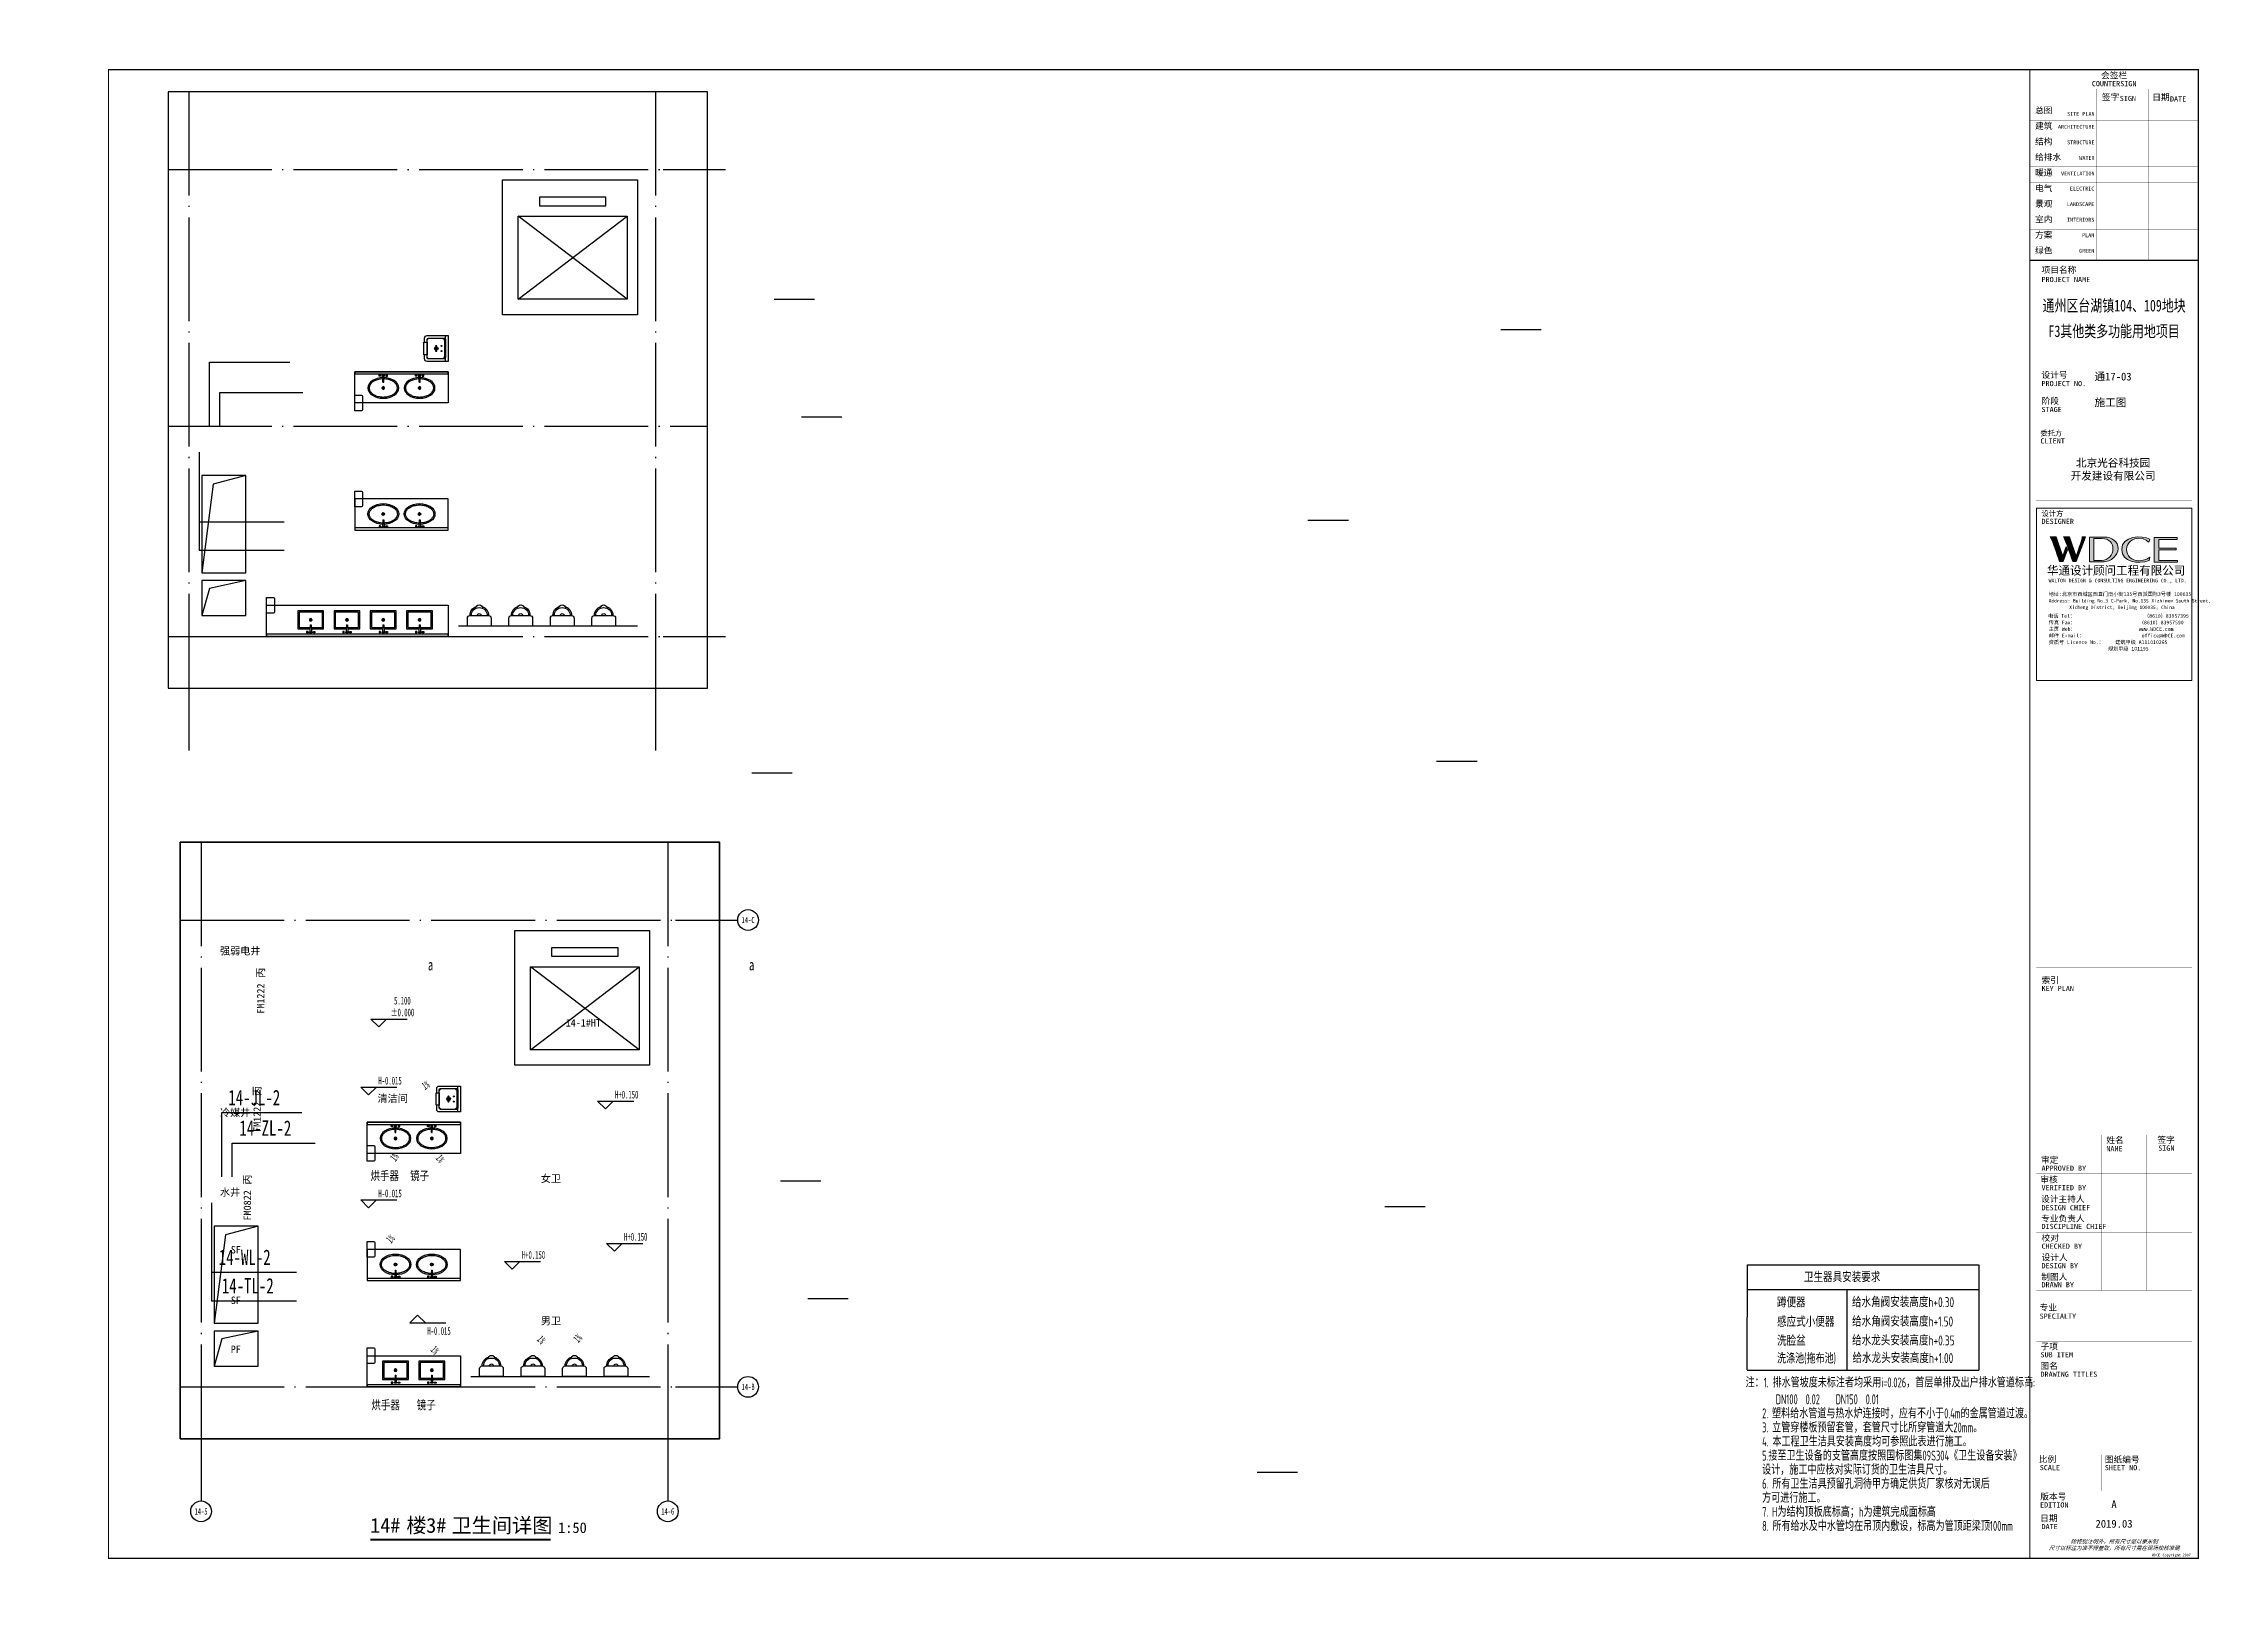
# Model space of a CAD drawing. Extents: x 157280 to 273369, y -172976 to -141328.
# Drawn here: x 157280 to 199333, y -172976 to -143273 of the extents above; entities that cross this region are included whole.
import ezdxf
from ezdxf.enums import TextEntityAlignment as Align
from ezdxf.xclip import XClip

# ---------------------------------------------------------------- set-up
doc = ezdxf.new("R2010")
doc.units = 0
doc.header["$LTSCALE"] = 1000
doc.header["$MEASUREMENT"] = 0
doc.header["$XCLIPFRAME"] = 2
doc.linetypes.add('104-14# 核心筒$0$DASH', pattern=[0.35, 0.25, -0.1])
doc.linetypes.add('104-14# 核心筒$0$DOTE', pattern=[2.4200000000000004, 2, -0.2, 0.02, -0.2])
for name, color, linetype in [('$0$$0$$0$A-DIM_SYMB', 3, 'Continuous'), ('$0$$0$$0$PUB_TEXT', 7, 'Continuous'), ('01-标注_标高', 200, 'Continuous'), ('02-TEXT_标注', 130, 'Continuous'), ('104-14# 核心筒$0$01-标注_轴线坐标', 132, 'Continuous'), ('104-14# 核心筒$0$A-C_玻璃幕墙', 140, 'Continuous'), ('104-14# 核心筒$0$A-E_栏杆', 232, 'Continuous'), ('104-14# 核心筒$0$A-E_电梯', 171, 'Continuous'), ('104-14# 核心筒$0$A-I_卫-洁具', 241, 'Continuous'), ('104-14# 核心筒$0$A-TECH_结构', 21, 'Continuous'), ('104-14# 核心筒$0$A_AXIS-轴线', 36, '104-14# 核心筒$0$DOTE'), ('104-14# 核心筒$0$DUCT-新风管立管', 3, 'Continuous'), ('104-14# 核心筒$0$LVTRY', 6, 'Continuous'), ('104-14# 核心筒$0$s-colu', 40, 'Continuous'), ('104-14# 核心筒$2$01-标注_轴线坐标', 132, 'Continuous'), ('104-14# 核心筒$2$AXIS_TEXT', 7, 'Continuous'), ('DIM_SYMB', 3, 'Continuous'), ('DIM_中水', 3, 'Continuous'), ('DIM_污水', 3, 'Continuous'), ('DIM_给水', 3, 'Continuous'), ('DOOR_FIRE_TEXT', 7, 'Continuous'), ('P-标注', 7, 'Continuous')]:
    doc.layers.add(name, color=color, linetype=linetype)
doc.layers.add('104-1112 核心筒$0$WALL', color=124, linetype='Continuous', lineweight=35)
doc.styles.add('104-14# 核心筒$3$_TCH_AXIS', font='STXIHEI.TTF', dxfattribs={"width": 0.75})
doc.styles.add('_TCH_DIM', font='STXIHEI.TTF', dxfattribs={"width": 0.75})
doc.styles.add('_TCH_LABEL', font='STXIHEI.TTF')
doc.styles.add('_TCH_WINDOW', font='STXIHEI.TTF')
doc.styles.get("Standard").update_dxf_attribs({"font": 'STXIHEI.TTF'})
doc.styles.add('TBHZ', font='ros1.shx', dxfattribs={"width": 0.9, "bigfont": 'jd.shx'})
doc.styles.add('图签信息$0$hwxh', font='STXIHEI.TTF')
doc.styles.add('图签信息$0$华文细黑', font='STXIHEI.TTF', dxfattribs={"height": 10})

msp = doc.modelspace()

# ---------------------------------------------------------------- texts
at = {"layer": 'DIM_中水', "color": 7, "style": '_TCH_DIM', "width": 0.7058823529411765}
msp.add_text('14-ZL-2', height=297.5, dxfattribs=at).set_placement((161054.9457484065, -164328.2641232931))
at = {"layer": 'DIM_污水', "color": 7, "style": '_TCH_DIM', "width": 0.7058823529411765}
for s, p in [('14-WL-2', (160657.3772839916, -166818.3076284974)), ('14-TL-2', (160717.3772839916, -167368.3076284974))]:
    msp.add_text(s, height=297.5, dxfattribs=at).set_placement(p)
at = {"layer": 'DIM_给水', "color": 7, "style": '_TCH_DIM', "width": 0.7058823529411765}
msp.add_text('14-JL-2', height=297.5, dxfattribs=at).set_placement((160842.0941273751, -163739.9041179124))
at = {"layer": 'P-标注', "style": 'TBHZ'}
for s, width, p in [('卫生器具安装要求', 0.8, (191223.9856986351, -167148.9491953148)), ('蹲便器', 0.8, (190703.9442017254, -167636.7384908798)), ('给水角阀安装高度h+0.30', 0.8, (192151.0427596298, -167631.4337212707)), ('洗脸盆', 0.8, (190706.1075718449, -168375.3918216719)), ('感应式小便器', 0.8, (190706.1075718449, -168009.6133474123)), ('给水角阀安装高度h+1.50', 0.8, (192153.2061297492, -168004.3085778031)), ('给水龙头安装高度h+0.35', 0.8, (192153.2061297492, -168370.0870520628)), ('洗涤池(拖布池)', 0.7, (190706.1075718454, -168716.0459978586)), ('给水龙头安装高度h+1.00', 0.8, (192161.2863696152, -168709.0504363588)), ('注：1. 排水管坡度未标注者均采用i=0.026，首层单排及出户排水管道标高:', 0.7, (190099.8066851142, -169179.3094405111)), ('DN100  0.02    DN150  0.01', 0.7, (190680.6572846153, -169503.8100630202)), ('2. 塑料给水管道与热水炉连接时，应有不小于0.4m的金属管道过渡。', 0.7, (190418.756291192, -169775.0374708835)), ('3. 立管穿楼板预留套管，套管尺寸比所穿管道大20mm。', 0.7, (190418.756291192, -170046.2648787469)), ('4. 本工程卫生洁具安装高度均可参照此表进行施工。', 0.7, (190418.756291192, -170317.4922866102)), ('设计，施工中应核对实际订货的卫生洁具尺寸。', 0.7, (190418.756291192, -170859.947102337)), ('5.接至卫生设备的支管高度按照国标图集09S304《卫生设备安装》', 0.7, (190418.756291192, -170588.7196944736)), ('6. 所有卫生洁具预留孔洞待甲方确定供货厂家核对无误后', 0.7, (190418.756291192, -171131.1745102003)), ('方可进行施工。', 0.7, (190418.756291192, -171402.4019180637)), ('7. H为结构顶板底标高；h为建筑完成面标高', 0.7, (190418.756291192, -171673.6293259271)), ('8. 所有给水及中水管均在吊顶内敷设，标高为管顶距梁顶100mm', 0.7, (190418.756291192, -171944.8567337904))]:
    msp.add_text(s, height=192, dxfattribs=dict(at, width=width)).set_placement(p)

# ---------------------------------------------------------------- blocks, each defined once
blk = doc.blocks.new('104-14# 核心筒$0$jhat')
for p, q in [((-395, -250.0000000000582), (-395, 249.9999999999418)), ((-395, 249.9999999999418), (-44.99999999994179, 249.9999999999418)), ((-219.9999999999418, 32.25599999987753), (-219.9999999999418, 5.03999999986263)), ((-124.8214514199644, 8.000000000058208), (11.68149024352897, 14.3899337601033)), ((-124.8214514199644, 7.999999999941792), (-124.8214514199644, -8.000000000058208)), ((-44.99999999994179, 249.9999999999418), (-44.99999999994179, 11.73657725605881)), ((11.68149024352897, 14.3899337601033), (11.68149024352897, -14.3899337601033)), ((-44.99999999994179, -250.0000000000582), (-395, -250.0000000000582)), ((-225.0399999999208, -1.164153218269348e-10), (-253.7679999999236, -1.164153218269348e-10)), ((-219.9999999999418, -5.040000000095461), (-219.9999999999418, -32.76000000012573)), ((-186.7359999999171, -1.164153218269348e-10), (-214.9599999999045, -1.164153218269348e-10)), ((-124.8214514199644, -8.000000000058208), (11.68149024352897, -14.3899337601033)), ((-44.99999999994179, -12.38077738613356), (-44.99999999994179, -250.0000000000582))]:
    blk.add_line(p, q)
at = {"color": 8}
blk.add_lwpolyline([(-69.99999999994179, -11.06304409715813), (-69.99999999994179, -225.0000000000582), (-370, -225.0000000000582), (-370, 224.9999999999418), (-69.99999999994179, 224.9999999999418), (-69.99999999994179, 10.56628493819153)], dxfattribs=at)
at = {"ltscale": 1000, "const_width": 0.8399999999999999}
blk.add_lwpolyline([(-219.5799999999581, 0.1399999998975545, 0.9999999999999999), (-220.4199999999255, 0.1399999998975545, 0.9999999999999999)], format="xyb", close=True, dxfattribs=at)
for points in [[(7.191454842337407, 81.35012003820157), (30, 81.35012003820157), (30, 51.35012003820157), (7.191454842337407, 51.35012003820157)], [(11.68149024352897, -21.35012003820157), (30, -21.35012003820157), (30, 21.35012003820157), (11.68149024352897, 21.35012003820157)], [(7.191454842337407, -81.35012003820157), (30, -81.35012003820157), (30, -51.35012003820157), (7.191454842337407, -51.35012003820157)]]:
    blk.add_lwpolyline(points, close=True)
blk.add_circle((-219.9999999999418, -1.164153218269348e-10), 25.2)
blk = doc.blocks.new('104-14# 核心筒$0$A-toilet-F2$0$A-toilet-F3$0$xb')
for p, q in [((-228.5999999991618, 152.3999999994412), (-228.6000000010245, 9.313225746154785e-10)), ((-228.6000000010245, 9.313225746154785e-10), (228.6000000010245, -9.313225746154785e-10)), ((177.7999999998137, 203.2000000000698), (-177.7999999993481, 203.1999999994878)), ((228.6000000010245, -9.313225746154785e-10), (228.6000000005588, 152.3999999997905))]:
    blk.add_line(p, q)
for centre, radius, start, end in [((-177.7999999993481, 152.3999999992084), 50.8, 90, 180), ((-6.349999998696148, 209.549999998766), 171.56755229355, 106.6068803142738, 182.1210963969083), ((-6.349999998696148, 209.549999998766), 146.16755229355, 87.87890362284142, 182.1210963969083), ((9.313225746154785e-10, 342.8999999993248), 63.50000000000001, 1.07073087239469, 178.9292691276053), ((1.396983861923218e-09, 203.1999999987893), 38.1, 0, 180), ((6.350000001490116, 209.549999998766), 146.16755229355, 357.8789036030917, 92.12109637715858), ((6.350000001490116, 209.549999998766), 171.56755229355, 357.8789036030917, 73.39311968572625), ((177.8000000002794, 152.3999999997905), 50.8, 0, 90)]:
    blk.add_arc(centre, radius, start, end)
blk = doc.blocks.new('104-14# 核心筒$0$meae')
for p, q in [((-215.039999999979, 0), (-243.7679999999818, 0)), ((-210, 5.039999999979045), (-210, 32.76000000000931)), ((-176.7359999999753, 0), (-204.9599999999627, 0)), ((-99.54815868195146, 8), (21.68149024352897, 14.3899337600451)), ((-99.54815868195146, -7.999999999941792), (-99.54815868195146, 8)), ((21.68149024352897, -14.3899337601033), (21.68149024352897, 14.3899337600451)), ((-210, -32.25599999999395), (-210, -5.039999999979045)), ((-99.54815868195146, -8.000000000058208), (21.68149024352897, -14.3899337601033))]:
    blk.add_line(p, q)
at = {"const_width": 0.8399999999999999}
blk.add_lwpolyline([(-209.5800000000163, -0.1400000000139698, -0.9999999999999999), (-210.4199999999837, -0.1400000000139698, -0.9999999999999999)], format="xyb", close=True, dxfattribs=at)
for points in [[(17.19145484233741, 81.35012003820157), (40, 81.35012003820157), (39.99999999994179, 51.35012003820157), (17.1914548422792, 51.35012003820157)], [(21.68149024352897, 21.35012003820157), (40, 21.35012003820157), (40, -21.35012003820157), (21.68149024352897, -21.35012003820157)], [(17.19145484233741, -81.35012003820157), (40, -81.35012003820157), (39.99999999994179, -51.35012003820157), (17.1914548422792, -51.35012003820157)]]:
    blk.add_lwpolyline(points, close=True)
blk.add_circle((-210, 0), 25.2)
blk.add_ellipse((-210, 0), major_axis=(0, -296.8388870928175), ratio=0.6737661697857759)
at = {"color": 8}
blk.add_open_spline([(-210, -271.838887092832), (-201.6286662275088, -271.838887092832), (-193.2556980797672, -270.8834744876949), (-176.5567826171755, -267.0318226981908), (-168.2292954665609, -264.1331208487391), (-151.7464247078751, -256.3412992825033), (-143.592075161112, -251.4461166422116), (-127.6688291439204, -239.6628589069005), (-119.9016611408442, -232.7743547918508), (-105.0053654383519, -217.100718463771), (-97.87740360945463, -208.3160983382841), (-84.50442564953119, -189.0367220979533), (-78.25994529254967, -178.5426552897552), (-66.86596525227651, -156.1005802754662), (-61.71665413689334, -144.1531549534993), (-52.68240508378949, -119.1104159536771), (-48.79751711455174, -106.0155586157343), (-42.41598126577446, -79.01830609660828), (-39.91934085072717, -65.11628590768669), (-36.39207964838715, -36.86706837144447), (-35.3614577781409, -22.5202054088586), (-34.79793056182098, 6.244822261855006), (-35.26502483320655, 20.66266644134885), (-37.68259151588427, 49.19399507466005), (-39.63306519814068, 63.30715293157846), (-44.95700291811954, 90.86129060061648), (-48.33046480413759, 104.3019146881416), (-56.39392556494568, 130.1611448710319), (-61.0838973345235, 142.5793309712317), (-71.62818411248736, 166.0733063118532), (-77.48238030000357, 177.1485642623738), (-90.15903716551838, 197.6798496269621), (-96.98112566315103, 207.1352148510632), (-111.3602107425686, 224.2113378457143), (-118.9163064261083, 231.8314545630128), (-134.510733252624, 245.1036245926516), (-142.547481424408, 250.7556368449004), (-158.868371842138, 260.0530890176306), (-167.1509793659789, 263.6999722997425), (-183.7976203592261, 269.0257272459567), (-192.162095878215, 270.7072330619558), (-208.8995512870024, 272.153067119536), (-217.2755150526064, 271.9185741905239), (-234.0031495776493, 269.526916392555), (-242.3573442720808, 267.3679324407713), (-258.9526960913208, 261.0731867576833), (-267.1936322519905, 256.9349128940958), (-283.3781850557425, 246.65468100406), (-291.3201072766096, 240.5117016318836), (-306.6623222918133, 226.2813428560039), (-314.0611830068519, 218.1942343084957), (-328.0653621423407, 200.2301868745126), (-334.6699371464783, 190.353927289194), (-346.859358667396, 169.044026111078), (-352.4439172392595, 157.6110181525), (-362.4072642970132, 133.476927122334), (-366.7859668953461, 120.7763437553076), (-374.1964356524404, 94.43610308453208), (-377.2281845823745, 80.79684587812517), (-381.8495765395346, 52.93462008907227), (-383.4392193020904, 38.71199739631265), (-385.1273327118251, 10.0537408667733), (-385.225804392132, -4.381569712015335), (-383.9285565786413, -33.08909023553133), (-382.5328362500295, -47.36097819061251), (-378.2902226594742, -75.36972922243876), (-375.4433290168527, -89.10625087702647), (-368.3874579074909, -115.6863969620317), (-364.1784936326439, -128.529630749661), (-354.5335200406262, -152.9902308470919), (-349.097582319926, -164.6071133053629), (-337.1786070214584, -186.3198765731067), (-330.6958189697471, -196.415140855941), (-316.9037533847149, -214.843760280055), (-309.5951420506462, -223.1764269854757), (-294.4000191528467, -237.9131964488188), (-286.5148495539906, -244.3169298697612), (-270.41386736813, -255.1213227973203), (-262.1997869724291, -259.5227866767091), (-245.6385630253353, -266.3373192788567), (-237.2919559226721, -268.7527736420161), (-222.6272707111784, -271.2949484957498), (-216.3134306632564, -271.838887092832), (-210, -271.838887092832)], degree=3, knots=[0, 0, 0, 0, 0.1541728099079682, 0.1541728099079682, 0.3083456198159364, 0.3083456198159364, 0.4625184297239047, 0.4625184297239047, 0.6166912396318729, 0.6166912396318729, 0.7708640495398411, 0.7708640495398411, 0.9250368594478093, 0.9250368594478093, 1.079209669355778, 1.079209669355778, 1.233382479263746, 1.233382479263746, 1.387555289171714, 1.387555289171714, 1.541728099079682, 1.541728099079682, 1.69590090898765, 1.69590090898765, 1.850073718895619, 1.850073718895619, 2.004246528803587, 2.004246528803587, 2.158419338711555, 2.158419338711555, 2.312592148619523, 2.312592148619523, 2.466764958527492, 2.466764958527492, 2.62093776843546, 2.62093776843546, 2.775110578343428, 2.775110578343428, 2.929283388251396, 2.929283388251396, 3.083456198159364, 3.083456198159364, 3.237629008067333, 3.237629008067333, 3.391801817975301, 3.391801817975301, 3.545974627883269, 3.545974627883269, 3.700147437791237, 3.700147437791237, 3.854320247699206, 3.854320247699206, 4.008493057607174, 4.008493057607174, 4.162665867515142, 4.162665867515142, 4.31683867742311, 4.31683867742311, 4.471011487331078, 4.471011487331078, 4.625184297239047, 4.625184297239047, 4.779357107147015, 4.779357107147015, 4.933529917054983, 4.933529917054983, 5.087702726962951, 5.087702726962951, 5.24187553687092, 5.24187553687092, 5.396048346778888, 5.396048346778888, 5.550221156686856, 5.550221156686856, 5.704393966594824, 5.704393966594824, 5.858566776502792, 5.858566776502792, 6.012739586410761, 6.012739586410761, 6.166912396318729, 6.166912396318729, 6.283185307179586, 6.283185307179586, 6.283185307179586, 6.283185307179586], dxfattribs=at)
blk = doc.blocks.new('104-14# 核心筒$0$hgfd')
at = {"color": 8}
for p, q in [((-38.49999971458601, 228.000000048185), (38.50000028541399, 227.9999999518077)), ((3.335953806526959e-07, 266.5000000000036), (2.372253220528364e-07, 189.5000000000036))]:
    blk.add_line(p, q, dxfattribs=at)
for points in [[(250, -3.504792402964085e-07), (-249.9999999999927, 3.504792402964085e-07), (-249.9999994917889, 406.0000003504792, -0.4142135623732199), (-199.9999994292011, 456.0000002878987), (-119.9999994292084, 456.0000001877597), (-119.9999994166865, 466.000000187767), (120.0000005833208, 465.9999998122548), (120.0000005708062, 455.9999998122548), (200.000000570777, 455.9999997121158, -0.414213562372991), (250.0000005081893, 405.9999996495353)], [(250, -3.504792402964085e-07), (-249.9999999999927, 3.504792402964085e-07), (-249.9999999686988, 25.00000035048652, -0.4142135623730971), (-224.9999999373977, 50.00000031918535), (225.0000000625878, 49.99999968082193, -0.4142135623730932), (250.0000000313012, 24.99999964952804)], [(175.000000062566, 49.99999974339516), (-174.9999999374049, 50.00000025659756, -0.4142135623730927), (-199.9999999061183, 75.00000028789145), (-199.9999995230974, 381.0000002878987, -0.414213562373095), (-174.9999994917962, 406.0000002565976), (175.0000005082111, 405.9999997434024, -0.4142135623731322), (200.0000004769245, 380.9999997121085), (200.0000000938744, 74.99999971210127, -0.4142135623730573)]]:
    blk.add_lwpolyline(points, format="xyb", close=True)
blk.add_lwpolyline([(120.0000005708062, 455.9999998122548), (200.000000570777, 455.9999997121158, -0.414213562373095), (250.0000005081893, 405.9999996495353), (250, -3.504792402964085e-07), (-249.9999999999927, 3.504792402964085e-07), (-249.9999994917889, 406.0000003504792, -0.4142135623730929), (-199.9999994292011, 456.0000002878987), (-119.9999994292084, 456.0000001877597)], format="xyb")
blk.add_lwpolyline([(120.0000005082184, 405.9999998122476), (-119.9999994917889, 406.0000001877524), (-119.9999994166865, 466.000000187767), (120.0000005833208, 465.9999998122548)], close=True)
blk.add_lwpolyline([(150.0000000876389, 69.99999977469633), (-149.9999999123756, 70.00000022531094, -0.4142135623730976), (-199.9999998497879, 120.0000002878915), (-199.9999995543913, 356.0000002878842, -0.414213562373095), (-149.9999994918035, 406.0000002253037), (150.0000005081965, 405.9999997746963, -0.414213562373095), (200.0000004456087, 355.9999997121085), (200.0000001502194, 119.9999997121231, -0.4142135623731096)], format="xyb", close=True, dxfattribs=at)
for centre, radius in [((-49.99999971457146, 228.0000000625914), 10), ((-49.99999983975431, 128.0000000625841), 10), ((2.854139893315732e-07, 228.0000000000036), 35), ((50.00000028542127, 227.9999999374159), 10), ((50.00000016025297, 127.9999999374159), 10)]:
    blk.add_circle(centre, radius)
blk.add_circle((2.854139893315732e-07, 228.0000000000036), 25, dxfattribs=at)
blk = doc.blocks.new('104-14# 核心筒$0$shshj')
for p, q in [((0, 0), (0, 15)), ((0, 15), (30, 10)), ((0, 0), (0, -15)), ((0, -15), (30, -10))]:
    blk.add_line(p, q)
blk.add_circle((30, 0), 10)
blk = doc.blocks.new('104-14# 核心筒$0$wrert')
for p, q in [((300.0000000001164, 200.0000000001637), (1900.000000000116, 2300.000000000164)), ((300.0000000001164, 2300.000000000164), (1900.000000000116, 200.0000000001637)), ((2265.000000000116, 1890.120000000174), (2100.000000000175, 1890.120000000174)), ((2100.000000000175, 1890.120000000174), (2100.000000000175, 609.8800000001538)), ((2265.000000000116, 609.8800000001538), (2265.000000000116, 1890.120000000174)), ((2100.000000000175, 609.8800000001538), (2265.000000000116, 609.8800000001538))]:
    blk.add_line(p, q)
for points in [[(1.164153218269348e-10, 2600.000000000278), (2600.000000000175, 2600.000000000278), (2600.000000000175, -3.819877747446299e-11), (1.164153218269348e-10, -3.819877747446299e-11)], [(300.0000000001164, 2300.000000000164), (1900.000000000116, 2300.000000000164), (1900.000000000116, 200.0000000001637), (300.0000000001164, 200.0000000001637), (300.0000000001164, 2300.000000000164)]]:
    blk.add_lwpolyline(points, close=True)
blk = doc.blocks.new('104-14# 核心筒$0$残疾人洗脸盆')
for p, q in [((-250.3694947081385, 5.963374860584736e-08), (-279.821335846791, -78.53824297699612)), ((-250.3694947081385, 5.963374860584736e-08), (250.3694947082549, 5.957554094493389e-08)), ((250.3694947082549, 5.957554094493389e-08), (279.8213358469075, -78.53824297708343)), ((-375.000000089407, -10.00000286102295), (-375.0000003278255, -9.775161743164062e-06)), ((-375.000000089407, -10.00000286102295), (-324.999999910593, -10.00000077486038)), ((-364.9999721944332, -500.0007357597351), (-365.0000001490116, -10.00000250339508)), ((-334.9999723136425, -500.0016629695892), (-334.9999997913837, -10.00000125169754)), ((-324.999999910593, -10.00000077486038), (-325.0000004470348, -7.748603820800781e-07)), ((-226.6628508922877, -37.45166452028207), (-282.5865114113549, -94.23949161371274)), ((188.9289029218489, -22.53490066135419), (-191.0374871486565, -22.53490066129598)), ((-151.1375109386863, -105.2484919499548), (-17.57351148093585, -105.248491950013)), ((-15.46037506544963, -105.248491950013), (-151.1375109386863, -105.2484919499548)), ((15.46037506498396, -105.248491950013), (150.7582734408788, -105.248491950013)), ((150.7582734408788, -105.248491950013), (15.742684415658, -105.248491950013)), ((223.1441430889536, -36.07509621451027), (281.1944581537973, -90.55167670789524)), ((324.9999999107094, -10.00000077486038), (325.0000004471513, -7.748603820800781e-07)), ((375.0000000895234, -10.00000286102295), (324.9999999107094, -10.00000077486038)), ((334.9999723137589, -500.0016629695892), (334.9999997915002, -10.00000125169754)), ((364.9999721945496, -500.0007357597351), (365.000000149128, -10.00000250339508)), ((375.0000000895234, -10.00000286102295), (375.000000327942, -9.775161743164062e-06))]:
    blk.add_line(p, q)
at = {"color": 8}
for points in [[(-107.9173216939671, -88.71320337589714), (-104.0954300422454, -85.4268261876714, 0.09925870585575888), (-95.90456995554268, -85.4268261876714), (-92.08267830405384, -88.71320337592624, 0.1010205144336436), (-83.42242426623125, -83.71320337595535), (-84.35756457189564, -78.76015952092712, 0.09925870585575843), (-80.26213452860247, -71.66666660713963), (-75.50510257121641, -69.99999994042446, 0.1010205144336439), (-75.50510257121641, -59.99999994042446), (-80.26213452848606, -58.33333327362197, 0.09925870585575902), (-84.35756457177922, -51.23984035968897), (-83.42242426623125, -46.28679650489357, 0.1010205144336439), (-92.08267830393743, -41.28679650489357), (-95.9045699556591, -44.57317369311932, 0.09925870585575877), (-104.0954300422454, -44.57317369317752), (-107.9173216939671, -41.28679650486447, 0.1010205144336438), (-116.5775757319061, -46.28679650492268), (-115.6424354262417, -51.23984035965987, 0.09925870585575888), (-119.7378654696513, -58.33333327368018), (-124.4948974269209, -59.99999994042446, 0.1010205144336438), (-124.4948974268045, -69.99999994039536), (-119.7378654695349, -71.66666660716874, 0.09925870585575888), (-115.6424354262417, -78.76015952115995), (-116.5775757320225, -83.71320337589714, 0.1010205144336439)], [(107.9173216959462, -88.71320337595535), (104.0954300442245, -85.4268261876714, -0.09925870585575888), (95.90456995763816, -85.4268261876714), (92.0826783060329, -88.71320337595535, -0.1010205144336436), (83.4224242682103, -83.71320337595535), (84.3575645738747, -78.76015952092712, -0.09925870585575843), (80.26213453046512, -71.66666660719784), (75.50510257319547, -69.99999994042446, -0.1010205144336439), (75.50510257331189, -59.99999994042446), (80.26213453058153, -58.33333327368018, -0.09925870585575902), (84.3575645738747, -51.23984035968897), (83.4224242682103, -46.28679650489357, -0.1010205144336439), (92.0826783060329, -41.28679650492268), (95.90456995752174, -44.57317369314842, -0.09925870585575877), (104.0954300443409, -44.57317369317752), (107.9173216959462, -41.28679650489357, -0.1010205144336438), (116.5775757340016, -46.28679650489357), (115.6424354282208, -51.23984035971807, -0.09925870585575888), (119.7378654715139, -58.33333327368018), (124.4948974289, -59.99999994045356, -0.1010205144336438), (124.4948974287836, -69.99999994042446), (119.7378654716304, -71.66666660716874, -0.09925870585575888), (115.6424354282208, -78.76015952115995), (116.5775757340016, -83.71320337592624, -0.1010205144336439)]]:
    blk.add_lwpolyline(points, format="xyb", close=True, dxfattribs=at)
blk.add_lwpolyline([(-20.00000000023283, -61.80376527601038), (-10.93632519524544, -148.5441634844174, 0.3840377591063864), (-0.9904750230489299, -157.5049020389852), (0.9904750225832686, -157.5049020389852, 0.3840377591063865), (10.93632519477978, -148.5441634844174), (19.99999999976717, -61.80376527601038, 0.9999999999998179)], format="xyb", close=True)
blk.add_lwpolyline([(4.499999999767169, -109.3037652760104), (-4.500000000232831, -109.3037652759813), (-4.500000000116415, -79.30376527601038), (4.499999999767169, -79.30376527601038)], close=True)
for centre in [(-99.99999999906868, -64.99999994039536, 6.17052352185754e-07), (100.0000000009313, -64.99999994040991, 6.17052352185754e-07)]:
    blk.add_circle(centre, 16.6666666666665)
for centre, radius, start, end in [((171.1100392743247, -166.0467051142332), 459.3439191007008, 169.0175971483488, 188.1749601966289), ((-0.1896187487291172, -166.6839508821577), 290.6643868932777, 192.8573202170934, 347.1426797760326), ((-151.1375109388027, -205.2484919499402), 100, 90.0000000066701, 190.560233084289), ((-0.1896187487291172, -166.6839508821577), 255.6643868932777, 192.8573202170934, 347.1426797760326), ((-191.0374871487729, -72.53490066131053), 50, 90.0000000066701, 135.4392819926412), ((-2.328306436538696e-10, -172.4645476159494, 6.169127397233698e-07), 31.60961419936899, 111.3597083009184, 68.64029169908157), ((150.7582734408788, -205.2484919499693), 100, 349.4397669130993, 90.0000000066701), ((188.9289029217325, -72.53490066135419), 50, 46.81904162607925, 90.0000000066701), ((-171.1100392747903, -166.0467051142332), 459.3439191007008, 351.8250398033711, 10.98240285165116), ((-349.9999721944332, -500.0000101923943), 14.99999998312334, 180.0000034150946, 3.415094585006371e-06), ((349.9999721945496, -500.0000101923943), 14.99999998312334, 179.9999965849054, 359.9999965849054)]:
    blk.add_arc(centre, radius, start, end)
at = {"color": 8, "lineweight": 13}
blk.add_arc((-2.328306436538696e-10, -172.4645476159494, 6.169127397233698e-07), 22.97515901426823, 117.3868633509965, 62.61313664900355, dxfattribs=at)
blk = doc.blocks.new('104-14# 核心筒$0$残疾人扶手1')
for p, q in [((-700, -9.99999475479126), (-700.0000001192093, 5.424022674560547e-06)), ((-1.788139343261719e-07, -10), (0, 0)), ((-750.0000001192093, -9.999994456768036), (-750, -1.549720764160156e-06)), ((-750.0000001192093, -9.999994456768036), (-700, -9.99999475479126)), ((-740, -65.00071978569031), (-740.0000000596046, -9.99999463558197)), ((-710.0000001192093, -65.00164842605591), (-710.0000000596046, -9.999994695186615)), ((-54.99999988079071, -50.00000697374344), (-695.0000002384186, -49.99999493360519)), ((-54.99999988079071, -80.00000703334808), (-695.0000002384186, -79.9999949336052)), ((-50, -9.999999940395355), (-50, -1.192092895507812e-07)), ((-1.788139343261719e-07, -10), (-50, -9.999999940395355)), ((-40.00000005960464, -35.00000029802322), (-40, -10.00000005960464)), ((-10.00000005960464, -35.00000041723251), (-10, -10.00000005960464))]:
    blk.add_line(p, q)
for centre, radius, start, end in [((-725, -64.9999949336052), 14.99999998312334, 180, 0), ((-695, -34.99999493360519), 45.00000000000363, 244.4712198360607, 270), ((-695, -34.99999493360519), 15, 180, 270), ((-55, -35.00000023841858), 15, 270, 0), ((-55, -35.00000023841858), 45.00000000000363, 270, 0)]:
    blk.add_arc(centre, radius, start, end)
blk = doc.blocks.new('104-14# 核心筒$0$残疾人扶手2')
for p, q in [((-10.00000113248825, -49.99999988079071), (-10.00000011920929, 3.576278686523438e-07)), ((-10.00000011920929, 3.576278686523438e-07), (-5.960464477539062e-08, 0)), ((-650.0016621351242, -9.999985933303833), (-10.00000029802322, -9.999999582767487)), ((-650.0007342100143, -39.99998587369919), (-10.00000101327896, -39.99999994039536)), ((-10.00000113248825, -49.99999988079071), (-8.046627044677734e-06, -49.99999994039536))]:
    blk.add_line(p, q)
for centre, radius, start, end in [((-400.0000005364418, -24.99999982118607, -9.52677845565972e-09), 25, 36.86992769834287, 143.1300702524336), ((-650.0000090003014, -24.99998587369919), 14.99999998312334, 90, 270), ((-400.0000005364418, -24.99999982118607, -9.52677845565972e-09), 25, 216.8698662268071, 323.1301310407838)]:
    blk.add_arc(centre, radius, start, end)
blk = doc.blocks.new('104-14# 核心筒$0$104-8910 核心筒$0$fraehtj')
for p, q in [((-535.0016601383686, 315.0000140368938), (-9.999998301267624, 315.0000003874302)), ((-535.0007322132587, 285.0000140964985), (-260.0000060498787, 285.0000067282235)), ((-260.0000060498714, -284.9999931128441), (-260.0000060498714, 285.0000067282235)), ((-240.0000060498714, -284.9999936328259), (-240.0000060498642, 285.0000061923529)), ((-240.0000060498642, 285.0000061923492), (-9.999999016523361, 285.0000000298023)), ((-9.99999913573265, 275.000000089407), (-9.99999812245369, 325.0000003278255)), ((-9.99999812245369, 325.0000003278255), (1.937150955200195e-06, 324.9999999701977)), ((-9.99999913573265, 275.000000089407), (-6.049871444702148e-06, 275.0000000298023)), ((-535.0016601383686, -284.9999859631062), (-260.0000060498787, -284.9999931128441)), ((-535.0007322132587, -314.9999859035015), (-9.999999016523361, -314.9999999701977)), ((-240.0000060498642, -284.9999936328222), (-9.999998301267624, -284.9999996125698)), ((-9.99999913573265, -324.999999910593), (-9.99999812245369, -274.9999996721745)), ((-9.99999812245369, -274.9999996721745), (1.937150955200195e-06, -275.0000000298023)), ((-9.99999913573265, -324.999999910593), (-6.049871444702148e-06, -324.9999999701977))]:
    blk.add_line(p, q)
for centre, radius, start, end in [((-535.0000070035458, 300.0000140964985), 14.99999998312334, 90, 270), ((-250.0000060498714, 285.0000067282235), 10.00000000000729, 359.9999969296666, 180), ((-535.0000070035458, -299.9999859035015), 14.99999998312334, 90, 270), ((-250.0000060498714, -284.9999931128405), 10.00000000000729, 180, 3.070333449532706e-06)]:
    blk.add_arc(centre, radius, start, end)
blk = doc.blocks.new('104-14# 核心筒')
for points in [[(113699.9999999682, 105400.0000000175), (109779.9999999682, 105400.0000000175)], [(29900, 14380.00000000006), (29900, 14480.00000000007)]]:
    blk.add_lwpolyline(points)
at = {"elevation": 3000}
blk.add_lwpolyline([(115899.9999999997, 22700.00021821239), (113849.999936182, 22700.00020681995), (113849.9999361818, 21700.00021020426), (115549.9999999992, 21700.00000002101), (115549.9999999992, 22100.00000002101), (115899.9999999992, 22100.00000002101)], close=True, dxfattribs=at)
blk.add_lwpolyline([(103749.9999999998, 18500.00020159484), (102949.9999999999, 18500.00020159484), (102949.9999999999, 17800.00020197267), (103749.9999999998, 17800.00020197267)], close=True)
at = {"layer": '104-14# 核心筒$0$01-标注_轴线坐标'}
for p, q in [((101118.4990289552, 224453.2192515911), (102726.7828117416, 230233.6537745337)), ((110517.7199962912, 221838.0845947423), (112126.0037790776, 227618.5191176849)), ((101118.4990289552, 135353.2192515911), (102726.7828117416, 141133.6537745337)), ((110517.7199962912, 132738.0845947423), (112126.0037790776, 138518.5191176849)), ((86174.10787946671, 50411.18035883045), (87782.3916622531, 56191.61488177301)), ((88863.9778403169, 49662.78087109826), (90472.26162310329, 55443.21539404083)), ((101118.4990289552, 46253.21925159111), (102726.7828117416, 52033.65377453368)), ((110517.7199962912, 43638.08459474231), (112126.0037790776, 49418.51911768487))]:
    blk.add_line(p, q, dxfattribs=at)
at = {"layer": '104-14# 核心筒$0$A-C_玻璃幕墙'}
for points in [[(82417.55682392878, 175653.6029519386), (83499.79861224868, 178465.8798697453), (52926.63138341473, 177184.6907282014), (53490.98456484219, 179839.7636979229), (17309.27508788829, 179208.2096097883), (22065.35061267077, 195794.6160909117), (62738.31854365818, 196820.0106630569), (62307.51460248657, 195791.2327790397), (92265.62141874433, 197155.0583618654), (99426.92574157566, 222925.0118565849), (120741.8233584971, 216994.6191637154), (117562.9201825431, 189300.4808272855), (119297.2665000946, 188914.4575877737), (109062.2997438228, 173767.9407408042), (82417.55682392849, 175653.6029519386)], [(116900.2008833428, 10752.76243347093), (116900.2008833428, 22978.14895441476)]]:
    blk.add_lwpolyline(points, dxfattribs=at)
at = {"layer": '104-14# 核心筒$0$A-E_栏杆'}
for p, q in [((112177.782815528, 19349.99999998855), (113600, 19349.99999998852)), ((113600, 19349.99999998852), (113600, 19289.99999998852)), ((112145.4133414194, 19289.99999998855), (113600, 19289.99999998852)), ((112145.4133414194, 14110.00000001145), (113600, 14110.00000001148)), ((112177.782815528, 14050.00000001145), (113600, 14050.00000001148)), ((113600, 14110.00000001148), (113600, 14050.00000001148))]:
    blk.add_line(p, q, dxfattribs=at)
at = {"layer": '104-14# 核心筒$0$A-E_电梯'}
for p, q in [((109750, 283600.0000000185), (113599.9999999682, 283600.0000000189)), ((109750, 283600), (115700.0000000005, 283600)), ((109799.9999999682, 283600.0000000189), (109799.9999999684, 283550.0000000194)), ((109799.9999999684, 283550.0000000194), (109799.9999999684, 283490.0000000185)), ((109799.9999999684, 283490.0000000184), (109799.9999999676, 281650.0000000192)), ((109959.9999999682, 283600.0000000189), (109959.9999999684, 283550.0000000194)), ((109959.9999999684, 283490.0000000185), (109959.9999999696, 281650.0000000192)), ((110239.9999999682, 283600.0000000189), (110239.9999999684, 283550.0000000194)), ((110239.9999999684, 283490.0000000185), (110239.9999999677, 281650.0000000193)), ((110519.9999999682, 283600.0000000189), (110519.9999999684, 283550.0000000194)), ((110519.9999999684, 283490.0000000185), (110519.9999999678, 281650.0000000193)), ((110799.9999999682, 283600.0000000189), (110799.9999999684, 283550.0000000194)), ((110799.9999999684, 283490.0000000185), (110799.9999999678, 281650.0000000193)), ((111079.9999999682, 283600.0000000189), (111079.9999999684, 283550.0000000194)), ((111079.9999999684, 283490.0000000185), (111079.9999999679, 281650.0000000193)), ((111359.9999999682, 283600.0000000189), (111359.9999999684, 283550.0000000194)), ((111359.9999999684, 283490.0000000185), (111359.999999968, 281650.0000000194)), ((111639.9999999682, 283600.0000000189), (111639.9999999684, 283550.0000000194)), ((111639.9999999684, 283490.0000000185), (111639.999999968, 281650.0000000194)), ((111919.9999999682, 283600.0000000189), (111919.9999999684, 283550.0000000194)), ((111919.9999999684, 283490.0000000185), (111919.9999999681, 281650.0000000194)), ((112199.9999999682, 283600.0000000189), (112199.9999999684, 283550.0000000194)), ((112199.9999999684, 283490.0000000185), (112199.9999999682, 281650.0000000195)), ((112479.9999999682, 283600.0000000189), (112479.9999999684, 283550.0000000194)), ((112479.9999999684, 283490.0000000185), (112479.9999999682, 281650.0000000195)), ((112759.9999999682, 283600.0000000189), (112759.9999999684, 283550.0000000194)), ((112759.9999999684, 283490.0000000185), (112759.9999999683, 281650.0000000196)), ((113039.9999999682, 283600.0000000189), (113039.9999999665, 283550.0000000194)), ((113039.9999999665, 283490.0000000185), (113039.9999999691, 281650.0000000196)), ((113319.9999999682, 283600.0000000189), (113319.9999999684, 283550.0000000194)), ((113319.9999999684, 283490.0000000185), (113319.9999999685, 281650.0000000196)), ((113599.9999999682, 283600.0000000189), (113599.9999999684, 283550.0000000194)), ((113599.9999999684, 283550.0000000194), (113599.9999999684, 283490.0000000185)), ((113599.9999999684, 283490.0000000185), (113599.9999999685, 281650.0000000196)), ((115700, 283600), (115700, 279400)), ((109799.9999999676, 281650.0000000192), (109799.9999999675, 281590.0000000187)), ((109799.9999999675, 281590.0000000187), (109799.9999999682, 281550.0000000189)), ((109799.9999999681, 281550.0000000189), (113599.9999999682, 281550.0000000189)), ((109959.9999999696, 281590.0000000187), (109959.9999999682, 281550.0000000189)), ((110239.9999999677, 281590.0000000187), (110239.9999999682, 281550.0000000189)), ((110519.9999999678, 281590.0000000186), (110519.9999999682, 281550.0000000189)), ((110799.9999999678, 281590.0000000186), (110799.9999999682, 281550.0000000189)), ((111079.9999999679, 281590.0000000186), (111079.9999999682, 281550.0000000189)), ((111359.999999968, 281590.0000000185), (111359.9999999682, 281550.0000000189)), ((111639.999999968, 281590.0000000185), (111639.9999999682, 281550.0000000189)), ((111919.9999999681, 281590.0000000185), (111919.9999999682, 281550.0000000189)), ((112199.9999999681, 281590.0000000185), (112199.9999999682, 281550.0000000189)), ((112479.9999999682, 281590.0000000184), (112479.9999999682, 281550.0000000189)), ((112759.9999999683, 281590.0000000184), (112759.9999999682, 281550.0000000189)), ((113039.9999999692, 281590.0000000183), (113039.9999999682, 281550.0000000189)), ((113319.9999999684, 281590.0000000183), (113319.9999999682, 281550.0000000189)), ((113599.9999999685, 281590.0000000183), (113599.9999999682, 281550.0000000189)), ((109750, 279400), (115700, 279400)), ((109800, 197349.9999999811), (113599.9999999682, 197349.9999999811)), ((109800.0000000002, 197349.9999999811), (109800, 195299.9999999811)), ((109959.9999999682, 197349.9999999811), (109959.9999999684, 197309.9999999816)), ((109959.9999999684, 197249.9999999809), (109959.9999999682, 195299.9999999811)), ((110239.9999999682, 197349.9999999811), (110239.9999999684, 197309.9999999815)), ((110239.9999999684, 197249.9999999809), (110239.9999999682, 195299.9999999811)), ((110519.9999999682, 197349.9999999811), (110519.9999999684, 197309.9999999815)), ((110519.9999999684, 197249.9999999809), (110519.9999999682, 195299.9999999811)), ((110799.9999999682, 197349.9999999811), (110799.9999999684, 197309.9999999815)), ((110799.9999999684, 197249.9999999808), (110799.9999999682, 195299.9999999811)), ((111079.9999999682, 197349.9999999811), (111079.9999999684, 197309.9999999815)), ((111079.9999999684, 197249.9999999808), (111079.9999999682, 195299.9999999811)), ((111359.9999999682, 197349.9999999811), (111359.9999999684, 197309.9999999815)), ((111359.9999999684, 197249.9999999808), (111359.9999999682, 195299.9999999811)), ((111639.9999999682, 197349.9999999811), (111639.9999999684, 197309.9999999815)), ((111639.9999999684, 197249.9999999808), (111639.9999999682, 195299.9999999811)), ((111919.9999999682, 197349.9999999811), (111919.9999999684, 197309.9999999815)), ((111919.9999999684, 197249.9999999808), (111919.9999999682, 195299.9999999811)), ((112199.9999999682, 197349.9999999811), (112199.9999999665, 197309.9999999815)), ((112199.9999999665, 197249.9999999808), (112199.9999999682, 195299.9999999811)), ((112479.9999999682, 197349.9999999811), (112479.9999999684, 197309.9999999815)), ((112479.9999999684, 197249.9999999808), (112479.9999999682, 195299.9999999811)), ((112759.9999999682, 197349.9999999811), (112759.9999999684, 197309.9999999814)), ((112759.9999999684, 197249.9999999808), (112759.9999999682, 195299.9999999811)), ((113039.9999999682, 197349.9999999811), (113039.9999999684, 197309.9999999814)), ((113039.9999999684, 197249.9999999808), (113039.9999999682, 195299.9999999811)), ((113319.9999999682, 197349.9999999811), (113319.9999999684, 197309.9999999814)), ((113319.9999999684, 197249.9999999807), (113319.9999999682, 195299.9999999811)), ((113599.9999999682, 197349.9999999811), (113599.9999999665, 197309.9999999814)), ((113599.9999999665, 197249.9999999807), (113599.9999999682, 195299.9999999811)), ((107699.9999999999, 195300), (115599.9999999972, 195299.9999999997)), ((109950, 195299.9999999815), (113599.9999999682, 195299.9999999811)), ((25700.00000000079, 103020.0000000001), (25600.00000000079, 103020.0000000001)), ((30200.00000000102, 103020.0000000001), (30100.00000000102, 103020.0000000001)), ((111279.9999999999, 21299.99999999563), (113116.1663079862, 21299.99999999563)), ((111279.9999999999, 19999.99999999563), (111279.9999999999, 21299.99999999563)), ((113116.1663079864, 21299.99999998855), (111360, 21299.99999998852)), ((111539.9999999999, 19999.99999999563), (111539.9999999999, 21299.99999999563)), ((111799.9999999999, 19999.99999999563), (111799.9999999999, 21299.99999999563)), ((112059.9999999999, 19999.99999999563), (112059.9999999999, 21299.99999999563)), ((112319.9999999999, 19999.99999999563), (112319.9999999999, 21299.99999999563)), ((112579.9999999999, 20373.67490328118), (112579.9999999999, 21299.99999999563)), ((113116.1663079863, 21299.99999998855), (112612.2892565204, 20366.01438791233)), ((113229.7907240597, 21299.99999998855), (112713.0207964776, 20342.11617553004)), ((112839.9999999999, 20788.09861959155), (112839.9999999999, 21299.99999999563)), ((113099.9999999999, 21270.03416008356), (113099.9999999999, 21299.99999999563)), ((113600, 21299.99999998852), (113229.7907240596, 21299.99999998855)), ((113320, 21299.99999998852), (113320, 19249.99999998852)), ((113600, 21299.99999998852), (113600, 19249.99999998852)), ((113040, 20948.20424929601), (113040, 19249.99999998852)), ((112637.1860494491, 20201.54902246373), (112123.8336920136, 19249.99999998855)), ((112536.4545094919, 20225.44723484602), (112414.8277023025, 19999.99999999563)), ((112718.1741940251, 20182.33486292225), (112536.4545094919, 20225.44723484602)), ((112713.0207964776, 20342.11617553004), (112539.4084247631, 20383.30511529171)), ((112539.4084247631, 20383.30511529171), (112718.1741940251, 20182.33486292225)), ((112760, 20429.19674415091), (112760, 19249.99999998852)), ((111279.9999999999, 19999.99999999563), (112414.8277022986, 19999.99999999563)), ((112480, 19910.18923900578), (112480, 19249.99999998852)), ((112200, 19391.18173386052), (112200, 19249.99999998852)), ((112010.2092759402, 19249.99999998855), (111360, 19249.99999998852)), ((112010.2092759402, 19249.99999998855), (111360, 19249.99999998852)), ((113880, 19249.99999998852), (112123.8336920136, 19249.99999998855)), ((113600, 19249.99999998852), (112123.8336920136, 19249.99999998855)), ((30200.00000000102, 13920.00000000006), (30100.00000000102, 13920.00000000006)), ((112010.2092759402, 14150.00000001145), (111360, 14150.00000001148)), ((113880, 14150.00000001148), (112123.8336920136, 14150.00000001145)), ((112637.1860494491, 13198.45097753627), (112123.8336920136, 14150.00000001145)), ((112200, 14008.81826613948), (112200, 14150.00000001148)), ((112480, 13489.81076099417), (112480, 14150.00000001148)), ((112760, 12970.80325584907), (112760, 14150.00000001148)), ((113040, 12451.79575070399), (113040, 14150.00000001148)), ((113320, 12100.00000001148), (113320, 14150.00000001148)), ((113600, 12100.00000001148), (113600, 14150.00000001148)), ((111279.9999999999, 13400.00000000437), (111279.9999999999, 12100.00000000437)), ((111279.9999999999, 13400.00000000437), (112414.8277022986, 13400.00000000437)), ((111539.9999999999, 13400.00000000437), (111539.9999999999, 12100.00000000437)), ((111799.9999999999, 13400.00000000437), (111799.9999999999, 12100.00000000437)), ((112059.9999999999, 13400.00000000437), (112059.9999999999, 12100.00000000437)), ((112319.9999999999, 13400.00000000437), (112319.9999999999, 12100.00000000437)), ((112536.4545094919, 13174.55276515398), (112414.8277023025, 13400.00000000437)), ((112718.1741940251, 13217.66513707775), (112536.4545094919, 13174.55276515398)), ((112539.4084247631, 13016.69488470829), (112718.1741940251, 13217.66513707775)), ((112713.0207964776, 13057.88382446996), (112539.4084247631, 13016.69488470829)), ((113229.7907240597, 12100.00000001145), (112713.0207964776, 13057.88382446996)), ((112579.9999999999, 13026.32509671882), (112579.9999999999, 12100.00000000437)), ((113116.1663079863, 12100.00000001145), (112612.2892565204, 13033.98561208767)), ((112839.9999999999, 12611.90138040845), (112839.9999999999, 12100.00000000437)), ((111279.9999999999, 12100.00000000437), (113116.1663079862, 12100.00000000437)), ((113116.1663079864, 12100.00000001145), (111360, 12100.00000001148)), ((113099.9999999999, 12129.96583991644), (113099.9999999999, 12100.00000000437)), ((113880, 12100.00000001148), (113229.7907240596, 12100.00000001145))]:
    blk.add_line(p, q, dxfattribs=at)
for points in [[(109799.9999999684, 283350.000000019), (107649.9999999961, 283350.000000019), (107649.9999999961, 283600.0000000189), (109799.9999999684, 283600.0000000189)], [(109799.9999999682, 283100.0000000186), (107649.9999999961, 283100.000000019), (107649.9999999961, 283350.000000019), (109799.9999999682, 283350.0000000185)], [(113599.9999999682, 281450.0000000189), (109799.9999999682, 281450.0000000189), (109799.9999999682, 281550.0000000189), (113599.9999999682, 281550.0000000189)], [(113599.9999999682, 197449.9999999811), (109800, 197449.9999999811), (109800, 197349.9999999811), (113599.9999999682, 197349.9999999811)], [(113599.9999999682, 192350.0000000189), (109679.9999999682, 192350.0000000189), (109679.9999999682, 192450.0000000189), (113599.9999999682, 192450.0000000189)], [(25600.00000000079, 188200.0000000001), (25700.00000000079, 188200.0000000001), (25700.00000000079, 192120.0000000001), (25600.00000000079, 192120.0000000001)], [(30200.00000000102, 192120.0000000001), (30100.00000000102, 192120.0000000001), (30100.00000000102, 188200.0000000001), (30200.00000000102, 188200.0000000001)], [(113600.0143054884, 108349.9999999827), (109679.9999999682, 108349.9999999827), (109679.9999999682, 108249.9999999825), (113600.0143054884, 108249.9999999825)], [(113600.0143054884, 103250.0000000173), (109679.9999999682, 103250.0000000173), (109679.9999999682, 103350.0000000175), (113600.0143054884, 103350.0000000175)]]:
    blk.add_lwpolyline(points, close=True, dxfattribs=at)
for points in [[(111279.9999999999, 19249.99999999563), (111279.9999999999, 19999.99999999563)], [(112123.8336920136, 19249.99999998855), (111435.0881115645, 19383.33949102648), (111279.9999999999, 19999.99999999563)], [(111279.9999999999, 14150.00000000437), (111279.9999999999, 13400.00000000437)], [(112123.8336920136, 14150.00000001145), (111435.0881115645, 14016.66050897352), (111279.9999999999, 13400.00000000437)]]:
    blk.add_lwpolyline(points, dxfattribs=at)
at = {"layer": '104-14# 核心筒$0$A-I_卫-洁具', "ltscale": 0.1}
for p, q in [((37599.99999999994, 97000.00000000004), (41049.99999999996, 97000.00000000004)), ((41049.99999999996, 7900.000000000062), (37599.9999999998, 7900.000000000062))]:
    blk.add_line(p, q, dxfattribs=at)
for points in [[(99550.00029706035, 196700.0002015934), (102750, 196700.0002015947), (102750, 196100.0002015947), (99550.00029706035, 196100.0002015934)], [(99550.00029706027, 196660.0002015937), (102750.0000000001, 196660.0002015938), (102750.0000000001, 196700.0002015938), (99550.00029706027, 196700.0002015937)], [(99200.00000000355, 190700.0000000823), (102399.9997029434, 190700.0000000824), (102399.9997029434, 190740.0000000824), (99200.00000000355, 190740.0000000823)], [(99550.00029706035, 107600.0002015934), (102750, 107600.0002015947), (102750, 107000.0002015947), (99550.00029706035, 107000.0002015934)], [(99550.00029706028, 107560.0002015943), (102750.0000000001, 107560.0002015944), (102750.0000000001, 107600.0002015944), (99550.00029706028, 107600.0002015943)], [(35599.99999999997, 101900.0002014753), (37400.00000000009, 101900.0002014762), (37400.00000000009, 101300.0002014762), (35599.99999999997, 101300.0002014753)], [(35600.00000000002, 101860.0002014752), (37400.00000000025, 101860.0002014748), (37400.00000000025, 101900.0002014748), (35600.00000000002, 101900.0002014752)], [(99200.00000000253, 101599.9999999955), (102250.0000000003, 101599.9999999955), (102250.0000000003, 101639.9999999955), (99200.00000000253, 101639.9999999955)], [(35600.00000000102, 98850.00020154228), (37399.99999999985, 98850.00020154135), (37399.99999999985, 99450.00020154135), (35600.00000000102, 99450.00020154228)], [(35599.99999999946, 98850.00020154282), (37399.99999999969, 98850.00020154247), (37399.99999999969, 98890.00020154247), (35599.99999999946, 98890.00020154282)], [(37399.99999999948, 96799.99999999674), (35599.99999999968, 96799.99999999475), (35599.99999999968, 97399.99999999475), (37399.99999999948, 97399.99999999674)], [(35599.99999999967, 96800.00000000281), (37399.99999999977, 96800.00000000125), (37399.99999999977, 96840.00000000125), (35599.99999999967, 96840.00000000281)], [(99550.00029706035, 18500.00020159339), (102750, 18500.00020159467), (102750, 17900.00020159467), (99550.00029706035, 17900.00020159339)], [(99550.00029706059, 18460.00020159528), (102750.0000000004, 18460.00020159534), (102750.0000000004, 18500.00020159534), (99550.00029706059, 18500.00020159528)], [(35599.99999999997, 12800.00020147528), (37400.00000000009, 12800.00020147616), (37400.00000000009, 12200.00020147616), (35599.99999999997, 12200.00020147528)], [(35599.99999999997, 12760.00020147517), (37400.0000000002, 12760.00020147482), (37400.0000000002, 12800.00020147482), (35599.99999999997, 12800.00020147517)], [(99200.00000000387, 12500.00000008388), (102249.9999999996, 12500.00000008393), (102249.9999999996, 12540.00000008393), (99200.00000000387, 12540.00000008388)], [(35600.00000000102, 9750.00020154228), (37399.99999999985, 9750.000201541348), (37399.99999999985, 10350.00020154135), (35600.00000000102, 10350.00020154228)], [(35600.00000000102, 9750.00020154228), (37400.00000000125, 9750.00020154193), (37400.00000000125, 9790.00020154193), (35600.00000000102, 9790.00020154228)], [(37399.99999999948, 7699.99999999674), (33900.00000000177, 7699.999999994813), (33900.00000000177, 8299.999999994812), (37399.99999999948, 8299.99999999674)], [(33900.00000000334, 7699.999999997672), (37400.00000000087, 7699.999999997322), (37400.00000000087, 7739.999999997322), (33900.00000000334, 7739.999999997672)]]:
    blk.add_lwpolyline(points, close=True, dxfattribs=at)
for points in [[(102750, 196250.0002015947), (102750, 195950.0002015947), (102620, 195950.0002015947, -0.414213562373095), (102600, 195970.0002015947), (102600, 196230.0002015947, -0.414213562373095), (102620, 196250.0002015947)], [(101499.9999999995, 192799.9999999987), (101799.9999999995, 192799.9999999987), (101799.9999999995, 192669.9999999987, -0.414213562373095), (101779.9999999995, 192649.9999999987), (101519.9999999995, 192649.9999999987, -0.414213562373095), (101499.9999999995, 192669.9999999987)], [(102449.9999999999, 192800.0000000477), (102449.9999999999, 192100.0000000477), (102749.9999999999, 192100.0000000477, 0.414213562373095), (102849.9999999999, 192200.0000000477), (102849.9999999999, 192800.0000000477)], [(102750, 107150.0002015947), (102750, 106850.0002015947), (102620, 106850.0002015947, -0.414213562373095), (102600, 106870.0002015947), (102600, 107130.0002015947, -0.414213562373095), (102620, 107150.0002015947)], [(101499.9999999995, 103699.9999999987), (101799.9999999995, 103699.9999999987), (101799.9999999995, 103569.9999999987, -0.414213562373095), (101779.9999999995, 103549.9999999987), (101519.9999999995, 103549.9999999987, -0.414213562373095), (101499.9999999995, 103569.9999999987)], [(102449.9999999999, 103700.0000000477), (102449.9999999999, 103000.0000000477), (102749.9999999999, 103000.0000000477, 0.414213562373095), (102849.9999999999, 103100.0000000477), (102849.9999999999, 103700.0000000477)], [(35599.99999999997, 101150.0002014753), (35599.99999999997, 101450.0002014753), (35729.99999999997, 101450.0002014753, -0.414213562373095), (35749.99999999997, 101430.0002014753), (35749.99999999997, 101170.0002014753, -0.414213562373095), (35729.99999999997, 101150.0002014753)], [(35600.00000000102, 99300.00020154228), (35600.00000000102, 99600.00020154228), (35730.00000000102, 99600.00020154228, -0.414213562373095), (35750.00000000102, 99580.00020154228), (35750.00000000102, 99320.00020154228, -0.414213562373095), (35730.00000000102, 99300.00020154228)], [(35599.99999999969, 97249.99999999475), (35599.99999999969, 97549.99999999475), (35729.99999999969, 97549.99999999475, -0.414213562373095), (35749.99999999969, 97529.99999999475), (35749.99999999969, 97269.99999999475, -0.414213562373095), (35729.99999999969, 97249.99999999475)], [(102750, 18050.00020159467), (102750, 17750.00020159467), (102620, 17750.00020159467, -0.414213562373095), (102600, 17770.00020159467), (102600, 18030.00020159467, -0.414213562373095), (102620, 18050.00020159467)], [(101499.9999999995, 14599.99999999872), (101799.9999999995, 14599.99999999872), (101799.9999999995, 14469.99999999872, -0.414213562373095), (101779.9999999995, 14449.99999999872), (101519.9999999995, 14449.99999999872, -0.414213562373095), (101499.9999999995, 14469.99999999872)], [(102450, 14600.00000004767), (102450, 13900.00000004767), (102750, 13900.00000004767, 0.414213562373095), (102850, 14000.00000004767), (102850, 14600.00000004767)], [(35599.99999999997, 12050.00020147528), (35599.99999999997, 12350.00020147528), (35729.99999999997, 12350.00020147528, -0.414213562373095), (35749.99999999997, 12330.00020147528), (35749.99999999997, 12070.00020147528, -0.414213562373095), (35729.99999999997, 12050.00020147528)], [(35600.00000000102, 10200.00020154228), (35600.00000000102, 10500.00020154228), (35730.00000000102, 10500.00020154228, -0.414213562373095), (35750.00000000102, 10480.00020154228), (35750.00000000102, 10220.00020154228, -0.414213562373095), (35730.00000000102, 10200.00020154228)], [(33899.99999999986, 8149.999999994814), (33899.99999999986, 8449.999999994814), (34029.99999999986, 8449.999999994814, -0.414213562373095), (34049.99999999986, 8429.999999994814), (34049.99999999986, 8169.999999994814, -0.414213562373095), (34029.99999999986, 8149.999999994814)]]:
    blk.add_lwpolyline(points, format="xyb", close=True, dxfattribs=at)
for points in [[(101649.9999999995, 191299.9999999956), (101649.9999999995, 192799.9999999987), (102249.9999999995, 192799.9999999987), (102249.9999999996, 190699.9999999955), (101649.9999999996, 190699.9999999955)], [(101649.9999999995, 190699.9999999956), (99200.00000000253, 190699.9999999955), (99200.00000000253, 191299.9999999955), (101649.9999999995, 191299.9999999956)], [(101649.9999999995, 102199.9999999956), (101649.9999999995, 103699.9999999987), (102249.9999999995, 103699.9999999987), (102249.9999999996, 101599.9999999956), (101649.9999999996, 101599.9999999956)], [(101649.9999999995, 101599.9999999956), (99200.00000000253, 101599.9999999955), (99200.00000000253, 102199.9999999955), (101649.9999999995, 102199.9999999956)], [(101649.9999999995, 13099.99999999558), (101649.9999999995, 14599.99999999872), (102249.9999999995, 14599.99999999872), (102249.9999999996, 12499.99999999558), (101649.9999999996, 12499.99999999558)], [(101649.9999999995, 12499.99999999558), (99200.00000000253, 12499.99999999546), (99200.00000000253, 13099.99999999546), (101649.9999999995, 13099.99999999558)]]:
    blk.add_lwpolyline(points, dxfattribs=at)
at = {"layer": '104-14# 核心筒$0$A-I_卫-洁具', "linetype": '104-14# 核心筒$0$DASH', "ltscale": 0.5}
for centre in [(103588.9127797395, 192016.8618002228), (103588.9127797395, 102916.8618002228), (103588.9127797395, 13816.86180022283)]:
    blk.add_circle(centre, 750, dxfattribs=at)
at = {"layer": '104-14# 核心筒$0$A-TECH_结构'}
for points in [[(102949.9999999999, 196000.0002019726), (103749.9999999998, 196000.0002019726), (103749.9999999998, 196700.0002015948), (102949.9999999999, 196700.0002015948)], [(95750.00001367141, 110400.0000182758), (99350.00029763003, 110400.0000182758), (99350.00029050942, 109750.0000205021), (95750.00000655079, 109750.0000205021)], [(102949.9999999999, 106900.0002019726), (103749.9999999998, 106900.0002019726), (103749.9999999998, 107600.0002015948), (102949.9999999999, 107600.0002015948)], [(102949.9999999999, 17800.00020197255), (103749.9999999998, 17800.00020197255), (103749.9999999998, 18500.00020159484), (102949.9999999999, 18500.00020159484)]]:
    blk.add_lwpolyline(points, close=True, dxfattribs=at)
for points in [[(102949.9999999999, 196000.0002019726), (103095.4666580436, 196497.5465765833), (103749.9999999998, 196700.0002015948)], [(96307.93221992342, 194900), (96307.93221992342, 194900)], [(33499.99999998783, 189000.0000000006), (32649.9999999931, 189000.0000000026), (32649.99999999201, 187125.0000000024), (33499.99999998674, 187125.0000000015), (33499.99999998783, 189000.0000000017), (32870.95831192115, 188832.0869337955), (32649.99999999201, 187125.0000000024)], [(33499.99999998674, 186975.0000000015), (32649.99999999553, 186975.0000000003), (32649.99999999553, 186300.0000000003), (33499.99999998674, 186300.0000000013), (33499.99999998674, 186975.0000000015), (32798.04825340072, 186825.1105939614), (32649.99999999553, 186300.0000000003)], [(102949.9999999999, 106900.0002019726), (103095.4666580436, 107397.5465765833), (103749.9999999998, 107600.0002015948)], [(96307.93221992342, 105850.0000205057), (96307.93221992342, 105850.0000205057)], [(33499.99999998781, 99900.00000000057), (32649.99999999308, 99900.00000000258), (32649.99999999201, 98025.00000000237), (33499.99999998674, 98025.00000000148), (33499.99999998781, 99900.00000000175), (32870.95831192112, 99732.08693379544), (32649.99999999201, 98025.00000000237)], [(33499.99999998674, 97875.00000000154), (32649.99999999553, 97875.00000000033), (32649.99999999553, 97200.00000000033), (33499.99999998674, 97200.00000000131), (33499.99999998674, 97875.00000000154), (32798.04825340072, 97725.11059396142), (32649.99999999553, 97200.00000000033)], [(96307.93221992342, 16700), (96307.93221992342, 16700)], [(33499.99999998679, 10799.99999999908), (32649.99999999206, 10800.00000000109), (32649.99999999201, 8925.000000002387), (33499.99999998674, 8925.000000001499), (33499.99999998679, 10800.00000000026), (32870.95831192011, 10632.08693379395), (32649.99999999201, 8925.000000002387)], [(33499.99999998674, 8775.000000001559), (32649.99999999553, 8775.00000000035), (32649.99999999553, 8100.000000000349), (33499.99999998674, 8100.00000000133), (33499.99999998674, 8775.000000001559), (32798.04825340072, 8625.110593961435), (32649.99999999553, 8100.000000000349)]]:
    blk.add_lwpolyline(points, dxfattribs=at)
at = {"layer": '104-14# 核心筒$0$A_AXIS-轴线'}
for p, q in [((-62.7036349200508, 317833.6034567634), (-62.7036349200508, 259754.8760302746)), ((5399.999999999971, 317833.6034567634), (5399.999999999971, 259754.8760302746)), ((14399.99999999997, 317833.6034567634), (14399.99999999997, 259754.8760302746)), ((23399.99999999997, 317833.6034567634), (23399.99999999997, 259754.8760302746)), ((32399.99999999997, 317833.6034567634), (32399.99999999997, 259754.8760302746)), ((41399.99999999997, 317833.6034567634), (41399.99999999997, 259754.8760302746)), ((50399.99999999997, 317833.6034567634), (50399.99999999997, 259754.8760302746)), ((59399.99999999997, 317833.6034567634), (59399.99999999997, 259754.8760302746)), ((68399.99999999997, 317833.6034567634), (68399.99999999997, 259754.8760302746)), ((77399.99999999997, 317833.6034567634), (77399.99999999997, 259754.8760302746)), ((86399.99999999997, 317833.6034567634), (86399.99999999997, 259754.8760302746)), ((95399.99999999997, 317833.6034567634), (95399.99999999997, 259754.8760302746)), ((104400, 317833.6034567634), (104400, 259754.8760302746)), ((109600, 317833.6034567634), (109600, 259754.8760302746)), ((115900, 317833.6034567634), (115900, 259754.8760302746)), ((-9370.123865286841, 308100), (120259.9219097959, 308100)), ((-9370.123865286841, 299100), (120259.9219097959, 299100)), ((-9370.123865286841, 293000), (120259.9219097959, 293000)), ((-9370.123865286841, 284000), (120259.9219097959, 284000)), ((-9370.123865286841, 275000), (120259.9219097959, 275000)), ((-9520.044068889732, 267300), (59399.99999999998, 267300)), ((59399.99999999996, 267299.9999999999), (120259.9219097959, 267300)), ((-62.7036349200508, 228733.6034567634), (-62.7036349200508, 169654.8760302746)), ((5399.999999999971, 228733.6034567634), (5399.999999999971, 169654.8760302746)), ((14399.99999999997, 228733.6034567634), (14399.99999999997, 169654.8760302746)), ((23399.99999999997, 228733.6034567634), (23399.99999999997, 169654.8760302746)), ((32399.99999999997, 228733.6034567634), (32399.99999999997, 169654.8760302746)), ((41399.99999999997, 228733.6034567634), (41399.99999999997, 169654.8760302746)), ((50399.99999999997, 228733.6034567634), (50399.99999999997, 169654.8760302746)), ((59399.99999999997, 228733.6034567634), (59399.99999999997, 169654.8760302746)), ((68399.99999999997, 228733.6034567634), (68399.99999999997, 169654.8760302746)), ((77399.99999999997, 228733.6034567634), (77399.99999999997, 169654.8760302746)), ((86399.99999999997, 228733.6034567634), (86399.99999999997, 169654.8760302746)), ((95399.99999999997, 228733.6034567634), (95399.99999999997, 169654.8760302746)), ((104400, 228733.6034567634), (104400, 169654.8760302746)), ((109600, 228733.6034567634), (109600, 169654.8760302746)), ((115900, 228733.6034567634), (115900, 169654.8760302746)), ((95399.99999999997, 203900), (101117.9055822845, 224451.0863073565)), ((104400, 199850), (110517.1265496206, 221835.9516505077)), ((-9370.123865286841, 219000), (120259.9219097959, 219000)), ((115900, 214110.3753295942), (99509.62179949817, 218670.6517844139)), ((-9370.123865286841, 210000), (120259.9219097959, 210000)), ((106496.4170926548, 207384.8653431513), (97097.19612531867, 210000)), ((106496.4170926548, 207384.8653431513), (120259.9219097958, 207384.8653431513)), ((-9370.123865286841, 203900), (120259.9219097959, 203900)), ((104400, 199850), (120259.9219097959, 199850)), ((-9370.123865286841, 194900), (120259.9219097959, 194900)), ((109600, 189950), (120259.9219097959, 189950)), ((-9370.123865286841, 185900), (120259.9219097959, 185900)), ((113095, 185900), (113095, 169654.8760302746)), ((-9520.044068889732, 180500), (50399.99999999997, 180500)), ((59399.99999999997, 179000), (120259.9219097959, 179000)), ((-9520.044068889732, 178200), (59399.99999999997, 178200)), ((59399.99999999997, 178200), (120259.9219097959, 178200)), ((107700, 178200), (107700, 169654.8760302746)), ((-62.70363492009416, 139633.6034567634), (-62.70363492009346, 80554.87603027432)), ((5399.999999999971, 139633.6034567634), (5399.999999999971, 80554.87603027455)), ((14399.99999999997, 139633.6034567634), (14399.99999999997, 80554.87603027455)), ((23399.99999999997, 139633.6034567634), (23399.99999999997, 80554.87603027455)), ((32399.99999999997, 139633.6034567634), (32399.99999999997, 80554.87603027455)), ((41399.99999999997, 139633.6034567634), (41399.99999999997, 80554.87603027455)), ((50399.99999999997, 139633.6034567634), (50399.99999999997, 80554.87603027455)), ((59399.99999999997, 139633.6034567634), (59399.99999999997, 80554.87603027455)), ((68399.99999999997, 139633.6034567634), (68399.99999999997, 80554.87603027455)), ((77399.99999999997, 139633.6034567634), (77399.99999999997, 80554.87603027455)), ((86399.99999999997, 139633.6034567634), (86399.99999999997, 80554.87603027455)), ((95399.99999999997, 139633.6034567634), (95399.99999999997, 80554.87603027455)), ((104400, 139633.6034567634), (104400, 80554.87603027455)), ((109600, 139633.6034567634), (109600, 80554.87603027455)), ((115900, 139633.6034567634), (115900, 80554.87603027455)), ((95399.99999999997, 114800), (101117.9055822845, 135351.0863073565)), ((115900, 125010.3753295942), (86399.99999999997, 133218.1270831847)), ((104400, 110750), (110517.1265496206, 132735.9516505077)), ((-9370.123865286841, 129900), (120259.9219097959, 129900)), ((106496.4170926548, 118284.8653431513), (86399.99999999996, 123876.2688222402)), ((-9370.123865286841, 120900), (120259.9219097959, 120900)), ((106496.4170926548, 118284.8653431513), (120259.9219097958, 118284.8653431513)), ((-9370.123865286841, 114800), (120259.9219097959, 114800)), ((104400, 110750), (120259.9219097959, 110750)), ((-9370.123865286841, 105800), (120259.9219097959, 105800)), ((109600, 100850), (120259.9219097959, 100850)), ((-9370.123865286841, 96800), (120259.9219097959, 96800)), ((113095, 96800), (113095, 80554.87603027455)), ((68399.99999999997, 89900), (120259.9219097959, 89900)), ((-9520.044068889732, 89100), (68399.99999999997, 89099.99999999999)), ((68399.99999999997, 89100), (120259.9219097959, 89100)), ((107700, 89100), (107700, 80554.87603027455)), ((-62.70363492004981, 54018.37846733595), (-62.70363492004981, -8545.123969725508)), ((5400.000000000015, 54018.37846733601), (5400.000000000015, -8545.12396972545)), ((14400.00000000001, 54018.37846733601), (14400.00000000001, -8545.12396972545)), ((23400.00000000001, 54018.37846733601), (23400.00000000001, -8545.12396972545)), ((32400.00000000001, 54018.37846733601), (32400.00000000001, -8545.12396972545)), ((41400.00000000001, 54018.37846733601), (41400.00000000001, -8545.12396972545)), ((50400.00000000001, 54018.37846733601), (50400.00000000001, -8545.12396972545)), ((59400.00000000001, 54018.37846733601), (59400.00000000001, -8545.12396972545)), ((68400.00000000001, 54018.37846733601), (68400.00000000001, -8545.12396972545)), ((77400.00000000001, 54018.37846733601), (77400.00000000001, -8545.12396972545)), ((86400.00000000001, 54018.37846733601), (86400.00000000001, -8545.12396972545)), ((95400.00000000001, 54018.37846733601), (95400.00000000001, -8545.12396972545)), ((104400, 54018.37846733601), (104400, -8545.12396972545)), ((109600, 54018.37846733601), (109600, -8545.12396972545)), ((115900, 54018.37846733601), (115900, -8545.12396972545)), ((83500.00000000001, 40800), (86174.10787946671, 50411.18035883045)), ((84842.67493668046, 35209.56161950707), (88863.3843936463, 49660.64792686352)), ((95399.99999999997, 25700), (101117.9055822845, 46251.0863073565)), ((115900, 35910.37532959422), (84750.24565091822, 44577.13637646167)), ((104400, 21650), (110517.1265496206, 43635.95165050776)), ((86189.8699608503, 40051.60051226782), (81573.18849235248, 41336.09459426212)), ((-24838.9698462474, 40800), (120259.921909796, 40800)), ((106496.4170926548, 29184.86534315132), (84842.67493668018, 35209.56161950705)), ((-24838.9698462474, 31800), (120259.921909796, 31800)), ((106496.4170926548, 29184.86534315132), (120259.9219097958, 29184.86534315132)), ((-24838.9698462474, 25700), (120259.921909796, 25700)), ((104400, 21650), (120259.921909796, 21650)), ((-24838.9698462474, 16700), (120259.921909796, 16700)), ((-24838.9698462474, 11750), (120259.921909796, 11750)), ((-24838.9698462474, 7700), (120259.921909796, 7700)), ((113095, 7700.000000000001), (113095, -8545.12396972545)), ((59400.00000000001, 800), (120259.921909796, 800)), ((-24838.9698462474, 0), (68400, 0)), ((68400.00000000001, 0), (120259.921909796, 0)), ((107700, 0), (107700, -8545.12396972545))]:
    blk.add_line(p, q, dxfattribs=at)
for points in [[(115900, 214110.3753295942), (120259.921909796, 214110.3753295942)], [(115900, 125010.3753295942), (120259.921909796, 125010.3753295942)], [(3486.99094496924, 105799.9999999998), (-686.4370062482549, 86165.56520096297)], [(8949.694579889305, 105800), (4542.839364306828, 85067.37626465852)], [(83500.00000000001, 40800), (68400.00000000001, 25700)], [(115900, 35910.37532959422), (120259.921909796, 35910.37532959422)], [(77399.9999999999, 34695.07652824045), (84842.67493668046, 35209.56161950707)], [(5399.999999999442, 25699.99999999994), (-686.4370062482584, -2934.434799036876)], [(10862.70363491951, 25700), (4542.839364306825, -4032.623735341491)]]:
    blk.add_lwpolyline(points, dxfattribs=at)
at = {"layer": '104-14# 核心筒$0$DUCT-新风管立管'}
for points in [[(115549.9856945123, 279000), (113000.0000000005, 279000), (113000.0000000005, 278199.9999999857), (115067.96494528, 278199.9999999908), (115549.9856945118, 278895.9170161008), (115549.9856945123, 279000), (113298.3102924582, 278744.9934495469), (113000.0000000005, 278199.9999999856)], [(115550.0000000002, 189900), (113000.0000000005, 189900), (113000.0000000016, 189099.9999999857), (115067.96494528, 189099.9999999908), (115549.9856945118, 189795.9170161008), (115549.9856945118, 189900), (113298.3102924582, 189644.9934495468), (113000.0000000005, 189099.9999999857)]]:
    blk.add_lwpolyline(points, dxfattribs=at)
at = {"layer": '104-14# 核心筒$0$DUCT-新风管立管', "elevation": 3000}
for points in [[(115899.9999999997, 22700.00021821239), (113849.9999361818, 22700.00021821239), (113849.9999361818, 21700.00021020426), (115549.9999999992, 21700.00000002101), (115549.9999999992, 22100.00000002101), (115899.9999999992, 22100.00000002101), (115899.9999999997, 22700.00021821239), (114311.7595961264, 22440.23466582666), (113849.9999361818, 21700.00021020426)], [(115550.0000000002, 11700.00000001912), (113000.0000000005, 11700.00000001912), (113000.0000000005, 10900.0000000047), (115067.96494528, 10900.00000000987), (115549.9856945118, 11595.91701611994), (115550.0000000002, 11700.00000001912), (113298.3102924582, 11444.99344956593), (113000.0000000005, 10900.0000000047)]]:
    blk.add_lwpolyline(points, dxfattribs=at)
at = {"layer": '104-14# 核心筒$0$s-colu'}
blk.add_lwpolyline([(113629.9999999999, 195099.9999993754), (113929.9999999999, 195099.9999993754), (113929.9999999999, 194699.9999993754), (113629.9999999999, 194699.9999993754)], close=True, dxfattribs=at)
at = {"layer": '104-14# 核心筒$0$A-E_电梯'}
for p, rotation in [((99549.99999999983, 199500.000201595), 270), ((41049.99999999997, 192100.000201542), 90), ((99549.99999999983, 110400.000201595), 270), ((41049.99999999997, 103000.000201542), 90), ((99549.99999999983, 21300.00020159502), 270), ((41049.99999999997, 13900.00020154199), 90)]:
    blk.add_blockref('104-14# 核心筒$0$wrert', p, dxfattribs=dict(at, rotation=rotation))
at = {"layer": '104-14# 核心筒$0$A-I_卫-洁具', "ltscale": 0.1, "xscale": -1}
for name, p, rotation in [('104-14# 核心筒$0$meae', (100100.0001485301, 196600.0002015941), 270), ('104-14# 核心筒$0$meae', (100800.0001485301, 196600.0002015941), 270), ('104-14# 核心筒$0$meae', (101500.0001485301, 196600.0002015941), 270), ('104-14# 核心筒$0$meae', (102200.0001485301, 196600.0002015935), 270), ('104-14# 核心筒$0$A-toilet-F2$0$A-toilet-F3$0$xb', (96178.8271647697, 192022.7922062287), 314.9999999997665), ('104-14# 核心筒$0$jhat', (102149.9999999996, 192249.9999999948), 180), ('104-14# 核心筒$0$A-toilet-F2$0$A-toilet-F3$0$xb', (96744.51258971894, 191457.1067812795), 314.9999999997665), ('104-14# 核心筒$0$jhat', (99750.00000000183, 190799.9999999955), 90), ('104-14# 核心筒$0$jhat', (100450.0000000018, 190799.9999999955), 90), ('104-14# 核心筒$0$jhat', (101149.9999999996, 190799.9999999953), 90), ('104-14# 核心筒$0$jhat', (101849.9999999973, 190799.9999999951), 90), ('104-14# 核心筒$0$meae', (100100.0001485301, 107500.0002015941), 270), ('104-14# 核心筒$0$meae', (100800.0001485301, 107500.0002015941), 270), ('104-14# 核心筒$0$meae', (101500.0001485301, 107500.0002015941), 270), ('104-14# 核心筒$0$meae', (102200.0001485301, 107500.0002015935), 270), ('104-14# 核心筒$0$A-toilet-F2$0$A-toilet-F3$0$xb', (96178.8271647697, 102922.7922062287), 314.9999999997665), ('104-14# 核心筒$0$jhat', (102149.9999999996, 103149.9999999949), 180), ('104-14# 核心筒$0$A-toilet-F2$0$A-toilet-F3$0$xb', (96744.51258971894, 102357.1067812795), 314.9999999997665), ('104-14# 核心筒$0$meae', (36150.00000000015, 101800.0002014753), 270), ('104-14# 核心筒$0$meae', (36850.00000000015, 101800.000201475), 270), ('104-14# 核心筒$0$jhat', (99750.00000000183, 101699.9999999955), 90), ('104-14# 核心筒$0$jhat', (100450.0000000018, 101699.9999999955), 90), ('104-14# 核心筒$0$jhat', (101149.9999999996, 101699.9999999953), 90), ('104-14# 核心筒$0$jhat', (36150.00000000003, 96899.99999999668), 90), ('104-14# 核心筒$0$jhat', (36850.00000000003, 96899.99999999668), 90), ('104-14# 核心筒$0$meae', (100100.0001485301, 18400.00020159408), 270), ('104-14# 核心筒$0$meae', (100800.0001485301, 18400.00020159408), 270), ('104-14# 核心筒$0$meae', (101500.0001485301, 18400.00020159408), 270), ('104-14# 核心筒$0$meae', (102200.0001485301, 18400.0002015935), 270), ('104-14# 核心筒$0$jhat', (102149.9999999996, 14049.99999999488), 180), ('104-14# 核心筒$0$A-toilet-F2$0$A-toilet-F3$0$xb', (96178.8271647697, 13822.79220622871), 314.9999999997665), ('104-14# 核心筒$0$A-toilet-F2$0$A-toilet-F3$0$xb', (96744.51258971894, 13257.10678127949), 314.9999999997665), ('104-14# 核心筒$0$meae', (36150.00000000015, 12700.00020147528), 270), ('104-14# 核心筒$0$meae', (36850.00000000015, 12700.00020147505), 270), ('104-14# 核心筒$0$jhat', (99750.00000000183, 12599.99999999546), 90), ('104-14# 核心筒$0$jhat', (100450.0000000018, 12599.99999999546), 90), ('104-14# 核心筒$0$jhat', (101149.9999999996, 12599.99999999529), 90), ('104-14# 核心筒$0$jhat', (34750.00000000003, 7799.999999996566), 90), ('104-14# 核心筒$0$jhat', (35450.00000000003, 7799.99999999674), 90), ('104-14# 核心筒$0$jhat', (36150.00000000003, 7799.999999996682), 90), ('104-14# 核心筒$0$jhat', (36850.00000000003, 7799.999999996682), 90)]:
    blk.add_blockref(name, p, dxfattribs=dict(at, rotation=rotation))
at = {"layer": '104-14# 核心筒$0$A-I_卫-洁具', "ltscale": 0.1}
for name, p, rotation in [('104-14# 核心筒$0$hgfd', (103199.9999999999, 195900.0002015947), 179.9999999936967), ('104-14# 核心筒$0$shshj', (104549.9999999999, 192400.000000066), 180), ('104-14# 核心筒$0$shshj', (104549.9999999999, 192400.000000066), 180), ('104-14# 核心筒$0$shshj', (104549.9999999999, 192400.000000066), 180), ('104-14# 核心筒$0$shshj', (104549.9999999999, 192400.000000066), 180), ('104-14# 核心筒$0$shshj', (104549.9999999999, 192300.000000066), 180), ('104-14# 核心筒$0$shshj', (104549.9999999999, 192300.000000066), 180), ('104-14# 核心筒$0$shshj', (104549.9999999999, 192300.000000066), 180), ('104-14# 核心筒$0$shshj', (104549.9999999999, 192300.000000066), 180), ('104-14# 核心筒$0$残疾人扶手1', (104550.0000001173, 191074.9999999196), 270), ('104-14# 核心筒$0$残疾人扶手2', (103749.4999999729, 190699.9999999796), 270), ('104-14# 核心筒$0$hgfd', (103199.9999999999, 106800.0002015947), 179.9999999936967), ('104-14# 核心筒$0$shshj', (104549.9999999999, 103300.000000066), 180), ('104-14# 核心筒$0$shshj', (104549.9999999999, 103300.000000066), 180), ('104-14# 核心筒$0$shshj', (104549.9999999999, 103300.000000066), 180), ('104-14# 核心筒$0$shshj', (104549.9999999999, 103200.000000066), 180), ('104-14# 核心筒$0$shshj', (104549.9999999999, 103200.000000066), 180), ('104-14# 核心筒$0$shshj', (104549.9999999999, 103200.000000066), 180), ('104-14# 核心筒$0$残疾人扶手1', (104550.0000001173, 101974.9999999196), 270), ('104-14# 核心筒$0$hgfd', (37400.00000037823, 102350.0002014752), 89.99999999369672), ('104-14# 核心筒$0$残疾人扶手2', (103749.4999999729, 101599.9999999796), 270), ('104-14# 核心筒$0$meae', (36150.00000000003, 98950.00020154228), 270), ('104-14# 核心筒$0$meae', (36849.99999999997, 98950.00020154251), 270), ('104-14# 核心筒$0$hgfd', (103199.9999999999, 17700.00020159472), 179.9999999936967), ('104-14# 核心筒$0$shshj', (104549.9999999999, 14200.00000006601), 180), ('104-14# 核心筒$0$shshj', (104550, 14200.00000006601), 180), ('104-14# 核心筒$0$shshj', (104549.9999999999, 14100.00000006601), 180), ('104-14# 核心筒$0$shshj', (104550, 14100.00000006601), 180), ('104-14# 核心筒$0$hgfd', (37400.00000037823, 13250.00020147517), 89.99999999369672), ('104-14# 核心筒$0$残疾人扶手1', (104550.0000001173, 12874.99999991956), 270), ('104-14# 核心筒$0$残疾人扶手2', (103749.4999999729, 12499.99999997963), 270), ('104-14# 核心筒$0$meae', (36150.00000000003, 9850.00020154228), 270), ('104-14# 核心筒$0$meae', (36849.99999999997, 9850.000201542513), 270)]:
    blk.add_blockref(name, p, dxfattribs=dict(at, rotation=rotation))
at = {"layer": '104-14# 核心筒$0$A-I_卫-洁具', "ltscale": 0.1, "xscale": -1}
for p in [(97800.30559062574, 190700.0000001711), (98600.30559062574, 190700.0000001711), (97800.30559062574, 101600.0000001711), (98600.30559062574, 101600.0000001711), (37999.99999998536, 97000.00000000004), (38799.99999998536, 97000.00000000004), (39599.99999998536, 97000.00000000004), (40399.99999998536, 97000.00000000004), (97800.30559062574, 12500.00000017113), (98600.30559062574, 12500.00000017113), (37999.99999998536, 7900.000000000062), (38799.99999998536, 7900.000000000062), (39599.99999998536, 7900.000000000062), (40399.99999998536, 7900.000000000062)]:
    blk.add_blockref('104-14# 核心筒$0$A-toilet-F2$0$A-toilet-F3$0$xb', p, dxfattribs=at)
at = {"layer": '104-14# 核心筒$0$A-I_卫-洁具', "ltscale": 0.1, "extrusion": (1.71192553359861e-26, 3.221750197501162e-17, -1), "zscale": -1, "rotation": 180}
for p in [(-102999.9999999496, 190700.0000000256), (-102999.9999999496, 101600.0000000256), (-102999.9999999497, 12500.00000002555)]:
    blk.add_blockref('104-14# 核心筒$0$残疾人洗脸盆', p, dxfattribs=at)
at = {"layer": '104-14# 核心筒$0$LVTRY', "xscale": -1, "rotation": 90}
blk.add_blockref('104-14# 核心筒$0$104-8910 核心筒$0$fraehtj', (98600.30559062574, 12500.00000017113), dxfattribs=at)
blk = doc.blocks.new('图框-A1')
for points, const_width in [([(5.684341886080801e-13, 0), (841.0000000000002, 0), (841.0000000000002, 594), (5.684341886080801e-13, 594)], 0.05), ([(765.9999999999966, 584), (25.00000000000045, 584), (25.00000000000045, 10), (766.0000000000002, 10)], 0.5)]:
    blk.add_lwpolyline(points, close=True, dxfattribs=dict(const_width=const_width))
at = {"const_width": 0.05}
for points in [[(420.5000000000005, 594), (420.5000000000005, 592)], [(5.684341886080801e-13, 297), (2.000000000000568, 297)], [(841.0000000000002, 297), (839.0000000000002, 297)], [(420.5000000000005, 0), (420.5000000000005, 2)]]:
    blk.add_lwpolyline(points, dxfattribs=at)
blk = doc.blocks.new('图签信息$0$WDCE Copyright200X')
at = {"const_width": 0.016}
blk.add_lwpolyline([(-10.59940458634446, 1.256125771104962, 0.9999999999999999), (-11.39940458634373, 1.256125771104962, 1)], format="xyb", close=True, dxfattribs=at)
at = {"style": '图签信息$0$华文细黑'}
for s, p in [('WDCE ', (-11.46336867556965, 0.5)), ('     Copyright ', (-3.513135566328856, 0.5))]:
    blk.add_text(s, height=1, dxfattribs=at).set_placement(p, align=Align.BOTTOM_RIGHT)
blk.add_text('c', height=0.6000000000000001, dxfattribs=at).set_placement((-11.03913788745558, 1.346005004482322), align=Align.MIDDLE_CENTER)
blk.add_attdef('200X', text='', height=1, dxfattribs=at).set_placement((-0.4516160869134183, 0.5), align=Align.BOTTOM_RIGHT)
blk = doc.blocks.new('图签信息$0$logo2')
h = blk.add_hatch(color=7)
h.paths.add_polyline_path([(19.02072923148228, -7.360451359885148), (15.8446936084174, -7.360451359885148), (15.8446936084174, -3.972197714929827), (18.973875901974, -3.972197714929827), (18.973875901974, -4.243326908481412), (16.46102159731674, -4.243326908481412), (16.46102159731674, -5.448077594440615), (18.81057826824662, -5.448077594440615), (18.81057826824662, -5.685617084852073), (16.474112968797, -5.685617084852073), (16.474112968797, -7.116193928845663), (19.02072923148228, -7.116193928845663)])
edge = h.paths.add_edge_path()
edge.add_spline(control_points=[(15.25868247978811, -4.206119852695426), (15.25868247978811, -4.206119852695426), (15.12707974543398, -4.645542071723439), (15.12707974543398, -4.645542071723439), (15.12707974543398, -4.645542071723439), (14.62030586523781, -4.101044371077594), (13.73422672189007, -4.101044371077594), (13.03521638679964, -4.101044371077594), (12.07093352434616, -4.537366002123441), (12.07575666120731, -5.620504737226597), (12.07954626874107, -6.487808097793452), (12.76580974212704, -7.163908532793433), (13.73422672189007, -7.167870395215089), (14.65647939169641, -7.171832257636745), (15.22698758041487, -6.680044552687714), (15.22698758041487, -6.680044552687714), (15.22698758041487, -6.680044552687714), (15.16428680121996, -7.107581184450759), (15.16428680121996, -7.107581184450759), (13.63190731847861, -7.702549567250743), (11.41705396988504, -7.290688130286423), (11.41085279392071, -5.643242382429144), (11.40361808862898, -3.720705578598623), (14.15694021679197, -3.664550485143848), (15.25868247978811, -4.206119852695426)], knot_values=[0, 0, 0, 0, 1, 1, 1, 2, 2, 2, 3, 3, 3, 4, 4, 4, 5, 5, 5, 6, 6, 6, 7, 7, 7, 8, 8, 8, 8], degree=3, periodic=0)
edge = h.paths.add_edge_path(flags=16)
edge.add_spline(control_points=[(10.22883975316405, -5.566416702426598), (10.22883975316405, -5.159550657211323), (10.11963015423666, -4.829682546886491), (9.897076839072339, -4.575951097012613), (9.630426272606105, -4.27312700408778), (9.228038854476178, -4.122059467401161), (8.689914584682564, -4.122059467401161), (8.689914584682564, -4.122059467401161), (7.637781729401063, -4.122059467401161), (7.637781729401063, -4.122059467401161), (7.637781729401063, -4.122059467401161), (7.637781729401063, -7.098279420504263), (7.637781729401063, -7.098279420504263), (7.637781729401063, -7.098279420504263), (8.662698312394665, -7.098279420504263), (8.662698312394665, -7.098279420504263), (9.133298666132232, -7.098279420504263), (9.519149615023942, -6.933603747673694), (9.822662727500367, -6.603735637348863), (10.09482545037934, -6.309179779043138), (10.22883975316405, -5.963636473919581), (10.22883975316405, -5.566416702426598)], knot_values=[0, 0, 0, 0, 1, 1, 1, 2, 2, 2, 3, 3, 3, 4, 4, 4, 5, 5, 5, 6, 6, 6, 7, 7, 7, 7], degree=3, periodic=0)
edge = h.paths.add_edge_path()
edge.add_spline(control_points=[(10.91889283408378, -5.50509396233488), (10.91889283408378, -5.9619139250406), (10.72493383031053, -6.365851637161608), (10.33598229343666, -6.719146412240579), (9.919814484274886, -7.098279420504263), (9.413729623630314, -7.288104306967952), (8.81703869195135, -7.288104306967952), (8.81703869195135, -7.288104306967952), (7.027999426241845, -7.288104306967952), (7.027999426241845, -7.288104306967952), (7.027999426241845, -7.288104306967952), (7.027999426241845, -3.924999875645752), (7.027999426241845, -3.924999875645752), (7.027999426241845, -3.924999875645752), (9.095402590794654, -3.924999875645752), (9.095402590794654, -3.924999875645752), (9.592874707044322, -3.924999875645752), (10.01489918239463, -4.063148295740016), (10.36319856572456, -4.339789645704339), (10.73320206492964, -4.636757072440637), (10.91889283408378, -5.025708609314512), (10.91889283408378, -5.50509396233488)], knot_values=[0, 0, 0, 0, 1, 1, 1, 2, 2, 2, 3, 3, 3, 4, 4, 4, 5, 5, 5, 6, 6, 6, 7, 7, 7, 7], degree=3, periodic=0)
at = {"lineweight": 0}
blk.add_lwpolyline([(19.02072923148228, -7.360451359885148), (15.8446936084174, -7.360451359885148), (15.8446936084174, -3.972197714929827), (18.973875901974, -3.972197714929827), (18.973875901974, -4.243326908481412), (16.46102159731674, -4.243326908481412), (16.46102159731674, -5.448077594440615), (18.81057826824662, -5.448077594440615), (18.81057826824662, -5.685617084852073), (16.474112968797, -5.685617084852073), (16.474112968797, -7.116193928845663), (19.02072923148228, -7.116193928845663), (19.02072923148228, -7.360451359885148)], dxfattribs=at)
for points, knots in [([(10.91889283408378, -5.50509396233488), (10.91889283408378, -5.9619139250406), (10.72493383031053, -6.365851637161608), (10.33598229343666, -6.719146412240579), (9.919814484274886, -7.098279420504263), (9.413729623630314, -7.288104306967952), (8.81703869195135, -7.288104306967952), (8.81703869195135, -7.288104306967952), (7.027999426241845, -7.288104306967952), (7.027999426241845, -7.288104306967952), (7.027999426241845, -7.288104306967952), (7.027999426241845, -3.924999875645752), (7.027999426241845, -3.924999875645752), (7.027999426241845, -3.924999875645752), (9.095402590794654, -3.924999875645752), (9.095402590794654, -3.924999875645752), (9.592874707044322, -3.924999875645752), (10.01489918239463, -4.063148295740016), (10.36319856572456, -4.339789645704339), (10.73320206492964, -4.636757072440637), (10.91889283408378, -5.025708609314512), (10.91889283408378, -5.50509396233488)], [0, 0, 0, 0, 1, 1, 1, 2, 2, 2, 3, 3, 3, 4, 4, 4, 5, 5, 5, 6, 6, 6, 7, 7, 7, 7]), ([(10.22883975316405, -5.566416702426598), (10.22883975316405, -5.159550657211323), (10.11963015423666, -4.829682546886491), (9.897076839072339, -4.575951097012613), (9.630426272606105, -4.27312700408778), (9.228038854476178, -4.122059467401161), (8.689914584682564, -4.122059467401161), (8.689914584682564, -4.122059467401161), (7.637781729401063, -4.122059467401161), (7.637781729401063, -4.122059467401161), (7.637781729401063, -4.122059467401161), (7.637781729401063, -7.098279420504263), (7.637781729401063, -7.098279420504263), (7.637781729401063, -7.098279420504263), (8.662698312394665, -7.098279420504263), (8.662698312394665, -7.098279420504263), (9.133298666132232, -7.098279420504263), (9.519149615023942, -6.933603747673694), (9.822662727500367, -6.603735637348863), (10.09482545037934, -6.309179779043138), (10.22883975316405, -5.963636473919581), (10.22883975316405, -5.566416702426598)], [0, 0, 0, 0, 1, 1, 1, 2, 2, 2, 3, 3, 3, 4, 4, 4, 5, 5, 5, 6, 6, 6, 7, 7, 7, 7]), ([(15.25868247978811, -4.206119852695426), (15.25868247978811, -4.206119852695426), (15.12707974543398, -4.645542071723439), (15.12707974543398, -4.645542071723439), (15.12707974543398, -4.645542071723439), (14.62030586523781, -4.101044371077594), (13.73422672189007, -4.101044371077594), (13.03521638679964, -4.101044371077594), (12.07093352434616, -4.537366002123441), (12.07575666120731, -5.620504737226597), (12.07954626874107, -6.487808097793452), (12.76580974212704, -7.163908532793433), (13.73422672189007, -7.167870395215089), (14.65647939169641, -7.171832257636745), (15.22698758041487, -6.680044552687714), (15.22698758041487, -6.680044552687714), (15.22698758041487, -6.680044552687714), (15.16428680121996, -7.107581184450759), (15.16428680121996, -7.107581184450759), (13.63190731847861, -7.702549567250743), (11.41705396988504, -7.290688130286423), (11.41085279392071, -5.643242382429144), (11.40361808862898, -3.720705578598623), (14.15694021679197, -3.664550485143848), (15.25868247978811, -4.206119852695426)], [0, 0, 0, 0, 1, 1, 1, 2, 2, 2, 3, 3, 3, 4, 4, 4, 5, 5, 5, 6, 6, 6, 7, 7, 7, 8, 8, 8, 8])]:
    blk.add_open_spline(points, degree=3, knots=knots, dxfattribs=at)
blk = doc.blocks.new('图签信息$0$logo1')
h = blk.add_hatch(color=8)
edge = h.paths.add_edge_path()
edge.add_spline(control_points=[(3.862643606226645, -5.205025947616417), (3.634578134649581, -5.879576088625315), (3.385842076524747, -6.562394464253322), (3.385842076524747, -6.562394464253322), (3.385842076524747, -6.562394464253322), (2.502863521159167, -3.90811889663174), (2.502863521159167, -3.90811889663174), (2.502863521159167, -3.90811889663174), (1.801786127413963, -3.90536281842537), (1.687408881849635, -3.90811889663174), (2.021238854596123, -4.385953955661026), (2.951759759021575, -7.27122332795394), (2.951759759021575, -7.27122332795394), (2.951759759021575, -7.27122332795394), (3.437174033118377, -7.27122332795394), (3.437174033118377, -7.27122332795394), (3.437174033118377, -7.27122332795394), (4.032486925694156, -5.658745322339971), (4.032486925694156, -5.658745322339971), (4.032486925694156, -5.658745322339971), (3.862643606226645, -5.205025947616417), (3.862643606226645, -5.205025947616417)], knot_values=[0, 0, 0, 0, 1, 1, 1, 2, 2, 2, 3, 3, 3, 4, 4, 4, 5, 5, 5, 6, 6, 6, 7, 7, 7, 7], degree=3, periodic=0)
h = blk.add_hatch(color=7)
edge = h.paths.add_edge_path()
edge.add_spline(control_points=[(6.037533820827859, -3.90811889663174), (6.08955479697308, -4.100872116189696), (5.198308006988392, -6.562394464253322), (5.198308006988392, -6.562394464253322), (5.198308006988392, -6.562394464253322), (4.302238080142557, -3.90811889663174), (4.302238080142557, -3.90811889663174), (4.302238080142557, -3.90811889663174), (3.600471666845761, -3.90536281842537), (3.486438931057229, -3.90811889663174), (3.820613413579513, -4.385953955661026), (4.751134318004965, -7.27122332795394), (4.751134318004965, -7.27122332795394), (4.751134318004965, -7.27122332795394), (5.23620408232597, -7.27122332795394), (5.23620408232597, -7.27122332795394), (5.23620408232597, -7.27122332795394), (6.332778698685176, -4.300343276375678), (6.332778698685176, -4.300343276375678), (6.332778698685176, -4.300343276375678), (6.481951431604917, -3.90811889663174), (6.481951431604917, -3.90811889663174), (6.481951431604917, -3.90811889663174), (6.214267335811294, -3.913803307932376), (6.037533820827859, -3.90811889663174)], knot_values=[0, 0, 0, 0, 1, 1, 1, 2, 2, 2, 3, 3, 3, 4, 4, 4, 5, 5, 5, 6, 6, 6, 7, 7, 7, 8, 8, 8, 8], degree=3, periodic=0)
at = {"color": 8, "lineweight": 0}
blk.add_open_spline([(3.862643606226645, -5.205025947616417), (3.634578134649581, -5.879576088625315), (3.385842076524747, -6.562394464253322), (3.385842076524747, -6.562394464253322), (3.385842076524747, -6.562394464253322), (2.502863521159167, -3.90811889663174), (2.502863521159167, -3.90811889663174), (2.502863521159167, -3.90811889663174), (1.801786127413963, -3.90536281842537), (1.687408881849635, -3.90811889663174), (2.021238854596123, -4.385953955661026), (2.951759759021575, -7.27122332795394), (2.951759759021575, -7.27122332795394), (2.951759759021575, -7.27122332795394), (3.437174033118377, -7.27122332795394), (3.437174033118377, -7.27122332795394), (3.437174033118377, -7.27122332795394), (4.032486925694156, -5.658745322339971), (4.032486925694156, -5.658745322339971), (4.032486925694156, -5.658745322339971), (3.862643606226645, -5.205025947616417), (3.862643606226645, -5.205025947616417)], degree=3, knots=[0, 0, 0, 0, 1, 1, 1, 2, 2, 2, 3, 3, 3, 4, 4, 4, 5, 5, 5, 6, 6, 6, 7, 7, 7, 7], dxfattribs=at)
at = {"lineweight": 0}
blk.add_open_spline([(6.037533820827859, -3.90811889663174), (6.08955479697308, -4.100872116189696), (5.198308006988392, -6.562394464253322), (5.198308006988392, -6.562394464253322), (5.198308006988392, -6.562394464253322), (4.302238080142557, -3.90811889663174), (4.302238080142557, -3.90811889663174), (4.302238080142557, -3.90811889663174), (3.600471666845761, -3.90536281842537), (3.486438931057229, -3.90811889663174), (3.820613413579513, -4.385953955661026), (4.751134318004965, -7.27122332795394), (4.751134318004965, -7.27122332795394), (4.751134318004965, -7.27122332795394), (5.23620408232597, -7.27122332795394), (5.23620408232597, -7.27122332795394), (5.23620408232597, -7.27122332795394), (6.332778698685176, -4.300343276375678), (6.332778698685176, -4.300343276375678), (6.332778698685176, -4.300343276375678), (6.481951431604917, -3.90811889663174), (6.481951431604917, -3.90811889663174), (6.481951431604917, -3.90811889663174), (6.214267335811294, -3.913803307932376), (6.037533820827859, -3.90811889663174)], degree=3, knots=[0, 0, 0, 0, 1, 1, 1, 2, 2, 2, 3, 3, 3, 4, 4, 4, 5, 5, 5, 6, 6, 6, 7, 7, 7, 8, 8, 8, 8], dxfattribs=at)
blk.add_blockref('图签信息$0$logo2', (0, 0))
blk = doc.blocks.new('图签信息$0$时间-logo')
at = {"layer": 'Defpoints', "lineweight": 0}
blk.add_lwpolyline([(0.0001722548878984043, -23.45663710463375), (-21.16633611514082, -23.45663710463375), (-21.16633611514082, 0.0003445097757963644), (0.0001722548878984043, 0.0003445097757963644), (0.0001722548878984043, -23.45663710463375)], dxfattribs=at)
blk.add_blockref('图签信息$0$logo1', (-20.96700383288875, 0))
at = {"style": '图签信息$0$hwxh'}
for s, height, p in [('华通设计顾问工程有限公司 ', 1.15, (-19.72643262400533, -9.054043845530455)), ('WALTON DESIGN & CONSULTING ENGINEERING CO., LTD.', 0.5, (-19.49719682217647, -10.09596388025067)), ('地址:北京市西城区西直门南小街135号西派国际3号楼 100035', 0.5, (-19.48452197453581, -11.93552792325897)), ('电话 Tel：                        （8610）83957395 ', 0.5, (-19.56392193949079, -14.90643672630832)), ('Address: Building No.3 C-Park, No.135 Xizhimen South Street, ', 0.47, (-19.48452197453581, -12.82680056417378)), ('Xicheng District, Beijing 100035, China ', 0.47, (-16.69079096705566, -13.71807320508858)), ('传真 Fax：                      （8610）83957590 ', 0.5, (-19.48452197453581, -15.79770936722312)), ('主页 Web：                      www.WDCE.com ', 0.5, (-19.48452197453581, -16.68898200813793)), ('邮件 E-mail：                    office@WDCE.com ', 0.5, (-19.48452197453581, -17.58025464905273)), ('资质号 Licence No.：    建筑甲级 A111010265 ', 0.5, (-19.48452197453581, -18.47152728996753)), ('   规划甲级 101195', 0.5, (-12.60204497318924, -19.36279993088234))]:
    blk.add_text(s, height=height, dxfattribs=at).set_placement(p)
blk = doc.blocks.new('图签信息')
at = {"const_width": 0.5}
for points in [[(-65.00000000000273, 574), (-64.99999999999545, 500.4999999999999), (4.320099833421409e-12, 500.4999999999999), (4.320099833421409e-12, 574)], [(-64.99999999999545, -1.4210854715202e-14), (4.320099833421409e-12, -1.4210854715202e-14), (4.320099833421409e-12, 500.4999999999999), (-64.99999999999545, 500.4999999999999)]]:
    blk.add_lwpolyline(points, close=True, dxfattribs=at)
for points, const_width in [([(-64.99999999999545, 566.5), (4.320099833421409e-12, 566.5)], 0.05), ([(-39.14477304461911, 566.5), (-39.14477304461911, 500.4999999999999)], 0.05), ([(-19.1006717005539, 566.5), (-19.1006717005539, 500.4999999999999)], 0.05), ([(-64.99999999999545, 560.5), (4.320099833421409e-12, 560.5)], 0.05), ([(-64.99999999999545, 554.5), (4.320099833421409e-12, 554.5)], 0.05), ([(-64.99999999999545, 548.5), (4.320099833421409e-12, 548.5)], 0.05), ([(-64.99999999999545, 542.5), (4.320099833421409e-12, 542.5)], 0.05), ([(-64.99999999999545, 536.5), (4.320099833421409e-12, 536.5)], 0.05), ([(-64.99999999999545, 530.5), (4.320099833421409e-12, 530.5)], 0.05), ([(-64.99999999999545, 524.5), (4.320099833421409e-12, 524.5)], 0.05), ([(-64.99999999999545, 518.5), (4.320099833421409e-12, 518.5)], 0.05), ([(-64.99999999999545, 512.5), (4.320099833421409e-12, 512.5)], 0.05), ([(-64.99999999999545, 512.5), (4.320099833421409e-12, 512.5)], 0.05), ([(-64.99999999999545, 506.4999999999999), (4.320099833421409e-12, 506.4999999999999)], 0.05), ([(-64.99999999999545, 500.4999999999999), (4.320099833421409e-12, 500.4999999999999)], 0.05), ([(-62.49999999999545, 450.8651490923694), (-2.49999999999568, 450.8651490923694)], 0.05), ([(-62.49999999999545, 440.8651490923694), (-2.49999999999568, 440.8651490923694)], 0.05), ([(-2.49999999999568, 407.8537807337489), (-2.49999999999568, 436.1180226144788), (-62.49999999999545, 436.1180226144788), (-62.49999999999545, 407.8537807337489)], 0.04999999999999995), ([(-62.49999999999545, 407.8537807337489), (-2.49999999999568, 407.8537807337489)], 0.04999999999999995), ([(-62.49999999999545, 404.9158514156406), (-62.49999999999545, 227.8271815069857)], 0.04999999999999995), ([(-62.49999999999545, 404.9158514156406), (-2.49999999999568, 404.9158514156406)], 0.04999999999999995), ([(-62.49999999999545, 227.8271815069857), (-2.49999999999568, 227.8271815069857), (-2.49999999999568, 404.9158514156406)], 0.04999999999999995), ([(-57.49999999999545, 338.3612295669009), (-7.49999999999568, 338.3612295669009)], 0.04999999999999995), ([(-57.49999999999545, 288.8268789483773), (-7.49999999999568, 288.8268789483773)], 0.04999999999999995), ([(-62.49999999999545, 227.8271815069857), (-2.49999999999568, 227.8271815069857)], 0.04999999999999995), ([(-57.49999999999545, 234.8537807337489), (-7.49999999999568, 234.8537807337489)], 0.04999999999999995), ([(-62.49999999999545, 217.7359199957208), (-2.49999999999568, 217.7359199957208)], 0.05), ([(-62.49999999999545, 103.2620985673129), (-2.49999999999568, 103.2620985673129), (-2.49999999999568, 163.2620985673129), (-62.49999999999545, 163.2620985673129), (-62.49999999999545, 103.2620985673129)], 0.05), ([(-37.49999999999568, 163.2620985673129), (-37.49999999999568, 103.2620985673129)], 0.05), ([(-19.99999999999545, 163.2620985673129), (-19.99999999999545, 103.2620985673129)], 0.05), ([(-62.49999999999545, 155.7620985673129), (-2.49999999999568, 155.7620985673129)], 0.05), ([(-62.49999999999545, 148.2620985673129), (-2.49999999999568, 148.2620985673129)], 0.05), ([(-62.49999999999545, 140.7620985673129), (-2.49999999999568, 140.7620985673129)], 0.05), ([(-62.49999999999545, 133.2620985673129), (-2.49999999999568, 133.2620985673129)], 0.05), ([(-62.49999999999545, 125.7620985673129), (-2.49999999999568, 125.7620985673129)], 0.05), ([(-62.49999999999545, 118.2620985673129), (-2.49999999999568, 118.2620985673129)], 0.05), ([(-62.49999999999545, 110.7620985673129), (-2.49999999999568, 110.7620985673129)], 0.05), ([(-62.49999999999545, 98.49999999999997), (-2.49999999999568, 98.49999999999997), (-2.49999999999568, 9.999999999999986), (-62.49999999999545, 9.999999999999986), (-62.49999999999545, 98.49999999999997)], 0.05), ([(-62.49999999999545, 83.5), (-2.49999999999568, 83.5)], 0.05), ([(-62.49999999999545, 76), (-2.49999999999568, 76)], 0.05), ([(-62.49999999999545, 40), (-2.49999999999568, 40)], 0.05), ([(-37.49999999999568, 40), (-37.49999999999568, 25.99999999999999)], 0.05), ([(-62.49999999999545, 25.99999999999999), (-2.49999999999568, 25.99999999999999)], 0.05), ([(-62.49999999999545, 17.99999999999999), (-2.49999999999568, 17.99999999999999)], 0.05)]:
    blk.add_lwpolyline(points, dxfattribs=dict(const_width=const_width))
at = {"ltscale": 0.001, "xscale": 2.834689937531525, "yscale": 2.834689937531525, "zscale": 2.834689937531525}
blk.add_blockref('图签信息$0$时间-logo', (-2.49999999999568, 404.9158514156406), dxfattribs=at)
blk.add_blockref('图签信息$0$WDCE Copyright200X', (-2.49999999999568, -1.4210854715202e-14)).add_auto_attribs({'200X': '2007'})
at = {"style": '图签信息$0$华文细黑'}
for s, height, p in [('会签栏', 2.4, (-32.50000000000273, 573)), ('COUNTERSIGN', 2, (-32.50000000000273, 569.5977370786459))]:
    blk.add_text(s, height=height, dxfattribs=at).set_placement(p, align=Align.TOP_CENTER)
for s, height, p in [('签字', 2.4, (-37.22245963978207, 564.6340591497828)), ('SIGN', 2, (-30.32005426888213, 563.8845074550445)), ('日期', 2.4, (-17.79201240960833, 564.5784462411502)), ('DATE', 2, (-10.95922043231553, 563.6957848773163)), ('总图', 2.4, (-62.99999999999568, 559.5)), ('结构', 2.4, (-62.99999999999568, 547.5)), ('建筑', 2.4, (-62.99999999999568, 553.5)), ('给排水', 2.4, (-62.99999999999568, 541.5)), ('暖通', 2.4, (-62.99999999999568, 535.5)), ('景观', 2.4, (-62.99999999999568, 523.5)), ('电气', 2.4, (-62.99999999999568, 529.5)), ('室内', 2.4, (-62.99999999999568, 517.5)), ('绿色', 2.4, (-62.99999999999568, 505.5000000000001)), ('方案', 2.4, (-62.99999999999568, 511.4999999999999)), ('项目名称', 2.4, (-60.4999999999884, 498.003326759801)), ('PROJECT NAME', 2, (-60.4999999999884, 494.0786817350855)), ('设计号', 2.4, (-60.54465229522907, 457.4789648001825)), ('PROJECT NO.', 2, (-60.4999999999884, 453.965486020541)), ('阶段', 2.4, (-60.4999999999884, 447.4691970374261)), ('STAGE', 2, (-60.4999999999884, 443.965486020541)), ('委托方', 2, (-60.89723522267286, 434.8600734792527)), ('CLIENT', 2, (-60.89723522267286, 431.8600734792526)), ('设计方', 1.999999999999999, (-60.4999999999884, 403.83357933944)), ('DESIGNER', 1.999999999999999, (-60.4999999999884, 400.8335793394399)), ('KEY PLAN', 2, (-60.4999999999884, 220.7359199957209)), ('索引', 2.4, (-60.4999999999884, 224.1369858482722)), ('姓名', 2.4, (-35.50414124065992, 162.4740349823624)), ('签字', 2.4, (-15.8064714426248, 162.5682593709571)), ('审定', 2.4, (-60.7291972087362, 154.8078919265172)), ('APPROVED BY', 2, (-60.49999999999568, 151.4415470446802)), ('NAME', 2, (-35.49999999999545, 158.9559397554622)), ('SIGN', 2, (-15.49999999999568, 159.2008668049421)), ('审核', 2.4, (-60.95484962372848, 147.2936585593343)), ('VERIFIED BY', 2, (-60.49999999999568, 143.9149446304509)), ('设计主持人', 2.4, (-60.67762178376438, 139.7620985673129)), ('DESIGN CHIEF', 2, (-60.49999999999568, 136.1854101728532)), ('专业负责人', 2.4, (-60.66716142653877, 132.2620985673129)), ('DISCIPLINE CHIEF', 2, (-60.49999999999568, 128.9837770826016)), ('校对', 2.4, (-60.49999999999568, 124.7620985673129)), ('CHECKED BY', 2, (-60.49999999999568, 121.370826370854)), ('制图人', 2.4, (-60.60586335487756, 109.7620985673129)), ('设计人', 2.4, (-60.49999999999568, 117.2620985673129)), ('DESIGN BY', 2, (-60.49999999999568, 113.8323668008998)), ('DRAWN BY', 2, (-60.49999999999568, 106.4977116805312)), ('SPECIALTY', 2, (-61.23055664504045, 94.37836307019097)), ('专业', 2.4, (-61.23055664504045, 97.92572427484265)), ('SUB ITEM', 2, (-60.87761322115261, 79.50000000000001)), ('子项', 2.4, (-60.87761322115261, 82.91914139231812)), ('图名', 2.4, (-60.90551381231035, 75.4051032210482)), ('DRAWING TITLES', 2, (-60.90551381231035, 72)), ('比例', 2.4, (-61.55535357425401, 39.42171678327212)), ('SCALE', 2, (-61.18598001241776, 35.99999999999999)), ('SHEET NO.', 2, (-36.1027284315453, 35.99999999999999)), ('图纸编号', 2.4, (-36.1027284315453, 39.32421841725589)), ('版本号', 2.4, (-61.00421948333246, 25.02554083917879)), ('EDITION', 2, (-61.06149774413939, 21.60578199040559)), ('日期', 2.4, (-61.00421948333246, 16.68326489126046)), ('DATE', 2, (-60.49999999999568, 13.26350604248726))]:
    blk.add_text(s, height=height, dxfattribs=at).set_placement(p, align=Align.TOP_LEFT)
for s, p in [('SITE PLAN', (-40.05562734564137, 557.6984817677658)), ('ARCHITECTURE', (-40.05562734564137, 552.6984817677658)), ('STRUCTURE', (-40.05562734564137, 546.6984817677658)), ('WATER', (-40.05562734564137, 540.6984817677658)), ('VENTILATION', (-40.05562734564137, 534.6984817677658)), ('LANDSCAPE', (-40.14477304461911, 522.8864235618494)), ('ELECTRIC', (-40.14477304461911, 528.8864235618494)), ('INTERIORS', (-40.14477304461911, 516.8864235618494)), ('GREEN', (-40.14477304461911, 504.8864235618494)), ('PLAN', (-40.14477304461911, 510.8864235618493))]:
    blk.add_text(s, height=1.5, dxfattribs=at).set_placement(p, align=Align.TOP_RIGHT)
at = {"color": 4, "style": '图签信息$0$华文细黑', "width": 0.75}
for s, p in [('通州区台湖镇104、109地块', (-32.49999999999545, 480.7776606936532)), ('F3其他类多功能用地项目', (-32.49999999999545, 470.9054438621387))]:
    blk.add_text(s, height=4.5, dxfattribs=at).set_placement(p, align=Align.CENTER)
at = {"color": 4, "style": '图签信息$0$华文细黑'}
for s, p in [('A', (-32.53306876774809, 19.40460744920709)), ('2019.03', (-32.53306876774809, 11.84342924066731))]:
    blk.add_text(s, height=3, dxfattribs=at).set_placement(p, align=Align.CENTER)
at = {"style": '图签信息$0$华文细黑', "oblique": 20}
for s, p in [('尺寸以标注为准不得量取，所有尺寸需在现场校核准确', (-32.49999999999545, 4.000000000007262)), ('除特别注明外，所有尺寸是以毫米制', (-32.49999999999545, 6.500000000007262))]:
    blk.add_text(s, height=1.5, dxfattribs=at).set_placement(p, align=Align.MIDDLE_CENTER)
at = {"color": 4, "ltscale": 0.001, "char_height": 3, "width": 58.48948377250053, "style": '图签信息$0$华文细黑'}
for s, insert, attachment_point in [('通17-03', (-40.06242156794815, 455.5107781340303), 4), ('施工图', (-40.06242156794815, 445.5107781340303), 4), ('北京光谷科技园\\P开发建设有限公司', (-32.89723522267286, 419.7059220486553), 5)]:
    blk.add_mtext(s, dxfattribs=dict(at, insert=insert, attachment_point=attachment_point))
blk = doc.blocks.new('图签-A1')
at = {"color": 2}
blk.add_blockref('图签信息', (0, 0), dxfattribs=at)
blk = doc.blocks.new('A$C463F5F66')
at = {"layer": '$0$$0$$0$A-DIM_SYMB'}
for points in [[(4183.574306042457, 2406.04876705358, 0, 0, 0), (4354.529642901034, 2512.505590187822, 40.00000000000001, 0, 0), (4481.859856559255, 2591.796300171758, 0, 0, 0)], [(3663.57188333309, 1002.436409248447, 0, 0, 0), (3781.97922965762, 1155.422015787917, 40.00000000000001, 0, 0), (3873.789149689779, 1274.043002901017, 0, 0, 0)], [(4556.921544284152, 1001.328681190906, 0, 0, 0), (4437.746642536134, 1156.571068580175, 40.00000000000001, 0, 0), (4346.406752914365, 1275.554363894626, 0, 0, 0)], [(3834.105650739104, -284.653454978019, 0, 0, 0), (3631.256538338959, -501.8956382237666, 40.00000000000001, 0, 0), (3528.884598509234, -611.5313346711337, 0, 0, 0)], [(4221.35707262269, -2412.426077501994, 0, 0, 0), (4390.681760758627, -2600.633144234511, 40.00000000000001, 0, 0), (4491.006280744157, -2712.145433645434, 0, 0, 0)], [(6271.564357145049, -2212.426077498356, 0, 0, 0), (6440.889045280986, -2400.633144230873, 40.00000000000001, 0, 0), (6541.213565266517, -2512.145433641796, 0, 0, 0)], [(7428.435642858094, -2212.426077498356, 0, 0, 0), (7259.110954722157, -2400.633144230873, 40.00000000000001, 0, 0), (7158.786434736627, -2512.145433641796, 0, 0, 0)]]:
    blk.add_lwpolyline(points, format="xyseb", dxfattribs=at)
at = {"layer": '01-标注_标高'}
for p, q in [((3376.217282068043, 3741.330720797501), (3226.217282068043, 3891.330720797501)), ((3226.217282068043, 3891.330720797501), (3922.467282068043, 3891.330720797501)), ((3376.217282068043, 3741.330720797501), (3526.217282068043, 3891.330720797501)), ((3181.772464187176, 2427.077874477691), (3031.772464187176, 2577.077874477691)), ((3031.772464187176, 2577.077874477691), (3728.022464187176, 2577.077874477691)), ((3181.772464187176, 2427.077874477691), (3331.772464187176, 2577.077874477691)), ((7746.314190376143, 2156.885752320668), (7596.314190376143, 2306.885752320668)), ((7596.314190376143, 2306.885752320668), (8292.564190376143, 2306.885752320668)), ((7746.314190376143, 2156.885752320668), (7896.314190376143, 2306.885752320668)), ((3181.772464187176, 253.0889850687527), (3031.772464187176, 403.0889850687527)), ((3031.772464187176, 403.0889850687527), (3728.022464187176, 403.0889850687527)), ((3181.772464187176, 253.0889850687527), (3331.772464187176, 403.0889850687527)), ((5948.560882186342, -932.819989027601), (5798.560882186342, -782.819989027601)), ((5798.560882186342, -782.819989027601), (6494.810882186342, -782.819989027601)), ((5948.560882186342, -932.819989027601), (6098.560882186342, -782.819989027601)), ((7920.08003302227, -583.7895437164407), (7770.08003302227, -433.7895437164407)), ((7770.08003302227, -433.7895437164407), (8466.33003302227, -433.7895437164407)), ((7920.08003302227, -583.7895437164407), (8070.08003302227, -433.7895437164407)), ((4126.468054028519, -1818.457055995357), (3976.468054028519, -1968.457055995357)), ((3976.468054028519, -1968.457055995357), (4672.718054028519, -1968.457055995357)), ((4126.468054028519, -1818.457055995357), (4276.468054028519, -1968.457055995357))]:
    blk.add_line(p, q, dxfattribs=at)
at = {"layer": '104-14# 核心筒$2$01-标注_轴线坐标', "color": 8}
blk.add_line((9098.139057313849, 5799.999999999709), (10298.13905731385, 5799.999999999709), dxfattribs=at)
at = {"layer": '104-14# 核心筒$2$01-标注_轴线坐标'}
for p, q in [((9098.139057313849, -3200.000000000291), (10298.13905731385, -3200.000000000291)), ((-49.99999998242129, -4200.000000000291), (-49.99999998242129, -5400.000000000291)), ((8950.000000017579, -4200.000000000291), (8950.000000017579, -5400.000000000291))]:
    blk.add_line(p, q, dxfattribs=at)
for centre in [(10498.13905731385, 5799.999999999709), (10498.13905731385, -3200.000000000291), (-49.99999998242129, -5600.000000000291), (8950.000000017579, -5600.000000000291)]:
    blk.add_circle(centre, 200, dxfattribs=at)
at = {"layer": 'DIM_SYMB', "const_width": 35}
blk.add_lwpolyline([(3211.011840781546, -6145.926146727958), (6693.511840781546, -6145.926146727958)], dxfattribs=at)
at = {"layer": '104-1112 核心筒$0$WALL', "color": 8}
ref = blk.add_blockref('104-14# 核心筒', (-32449.99999998242, -100000.0000000003), dxfattribs=at)
XClip(ref).set_block_clipping_path([(32000, 95800.00000000003), (42400, 107298.73907833913)])
at = {"layer": '$0$$0$$0$PUB_TEXT', "style": '_TCH_DIM', "width": 0.5294117647058824}
for rotation, p in [(31.91123066154453, (4265.970454873634, 2519.205328460463)), (52.26095172533437, (3699.04638301197, 1134.045500782551)), (307.5123627675347, (4465.335460762668, 1206.849118100392)), (46.96228716844296, (3611.771224294731, -445.8381479211384)), (311.9768380146358, (4364.486593731679, -2493.021534946631)), (311.9768380146358, (6414.693878254038, -2293.021534942993)), (48.02316198536418, (7223.857353257947, -2361.322812207218))]:
    blk.add_text('1%', height=148.75, rotation=rotation, dxfattribs=at).set_placement(p)
at = {"layer": '02-TEXT_标注'}
for s, height, p in [('强弱电井', 142.7128820960698, (315.2370132746291, 5132.274663517805)), ('14-1#HT', 142.7128820960698, (6981.282399563643, 3747.026927493542)), ('冷媒井', 142.7128820960698, (315.2370132746291, 2017.298933899467)), ('清洁间', 142.7128820960698, (3353.285152734083, 2289.987103232444)), ('女卫', 142.7128820960698, (6502.391567311774, 743.9797291723953)), ('水井', 142.7128820960698, (315.2370132746291, 481.3002102029568)), ('SF', 142.7128820960698, (523.0119612159324, -628.0081629104388)), ('SF', 142.7128820960698, (523.0119612159324, -1601.469510099239)), ('男卫', 142.7128820960698, (6502.391567311774, -1998.008978439466)), ('PF', 142.7128820960698, (523.0119612159324, -2545.654535761947)), ('14#', 285.4257641921397, (3211.011840781546, -6012.880295199575)), ('楼', 285.4257641921397, (3909.483456502086, -6012.880295199575)), ('3#', 285.4257641921397, (4291.57952637109, -6012.880295199575)), ('卫生间详图', 285.4257641921397, (4778.369919384189, -6012.880295199575)), ('1:50', 203.8755458515284, (6833.511840781546, -6016.701255898253))]:
    blk.add_text(s, height=height, dxfattribs=at).set_placement(p)
for s, height, style, width, p in [('a', 212.5, '_TCH_LABEL', 0.7058823529411765, (4323.9155638761, 4830.249691541569)), ('a', 212.5, '_TCH_LABEL', 0.7058823529411765, (10515.51264813502, 4830.249691541569)), ('5.100', 148.75, '_TCH_DIM', 0.5294117647058824, (3671.217282068043, 4171.330720797501)), ('%%P0.000', 148.75, '_TCH_DIM', 0.5294117647058824, (3610.842282068043, 3943.830720797501)), ('H-0.015', 148.75, '_TCH_DIM', 0.5294117647058824, (3369.147464187176, 2629.577874477691)), ('H+0.150', 148.75, '_TCH_DIM', 0.5294117647058824, (7933.689190376143, 2359.385752320668)), ('烘手器', 173.6434108527132, '_TCH_DIM', 0.75, (3218.369997600792, 784.2899032758141)), ('镜子', 173.6434108527132, '_TCH_DIM', 0.75, (3981.085918052937, 784.2899032758141)), ('H-0.015', 148.75, '_TCH_DIM', 0.5294117647058824, (3369.147464187176, 455.5889850687527)), ('H+0.150', 148.75, '_TCH_DIM', 0.5294117647058824, (8107.45503302227, -381.2895437164407)), ('H+0.150', 148.75, '_TCH_DIM', 0.5294117647058824, (6135.935882186342, -730.319989027601)), ('H-0.015', 148.75, '_TCH_DIM', 0.5294117647058824, (4313.843054028519, -2195.957055995357)), ('烘手器', 173.6434108527132, '_TCH_DIM', 0.75, (3235.187592532835, -3633.609028160194)), ('镜子', 173.6434108527132, '_TCH_DIM', 0.75, (4108.599111552001, -3633.609028160194))]:
    blk.add_text(s, height=height, dxfattribs=dict(at, style=style, width=width)).set_placement(p)
at = {"layer": '104-14# 核心筒$2$AXIS_TEXT', "style": '104-14# 核心筒$3$_TCH_AXIS'}
for s, height, width, p, p2 in [('14-C', 114.0977338366278, 0.7430371352784328, (10370.28982273134, 5742.951133081398), (10625.98829189636, 5742.951133081398)), ('14-B', 122.6469777666553, 0.7612092391303886, (10372.28426117491, -3261.323488883616), (10623.99385345279, -3261.323488883616)), ('14-5', 126.0550178276827, 0.7430371352784471, (-175.0101320522372, -5663.027508914121), (75.0101320873946, -5663.027508914121)), ('14-6', 126.0550178276827, 0.7430371352784471, (8824.989867947763, -5663.027508914121), (9075.010132087395, -5663.027508914121))]:
    blk.add_text(s, height=height, dxfattribs=dict(at, width=width)).set_placement(p, p2, align=Align.FIT)
at = {"layer": 'DOOR_FIRE_TEXT', "style": '_TCH_WINDOW'}
for s, p in [('丙', (1171.181199317274, 4685.472846322664)), ('FM1222', (1171.181199317274, 3993.87895985978)), ('丙', (1101.507329350745, 2406.480842030811)), ('FM1222', (1101.507329350745, 1714.886955567927)), ('丙', (912.6344440567191, 699.3018085708318)), ('FM0822', (912.6344440567191, 7.707922107947525))]:
    blk.add_text(s, height=142.7128820960698, rotation=90, dxfattribs=at).set_placement(p)

# ---------------------------------------------------------------- linework, layer by layer
for p, q in [((172145.5930445738, -148205.2216171291), (171366.5056069742, -148205.2216171291)), ((186157.9649488967, -148791.0659102929, -5e-09), (185378.8775112971, -148791.0659102929, -5e-09)), ((172670.8800829054, -150474.5110349982), (171891.7926453059, -150474.5110349982)), ((182439.5134934314, -152468.891877984), (181660.4260558318, -152468.891877984)), ((184920.6778493468, -157114.6881961165), (184141.5904117473, -157114.6881961165)), ((171713.8618524638, -157340.1083863034), (170934.7744148643, -157340.1083863034)), ((172269.8149355048, -165202.3643403998), (171490.7274979052, -165202.3643403998)), ((183921.6925753765, -165699.3062685912, -5e-09), (183142.6051377769, -165699.3062685912, -5e-09)), ((172795.1019738364, -167471.6537582689), (172016.0145362368, -167471.6537582689)), ((181458.3741810765, -170817.1288933567), (180679.286743477, -170817.1288933567))]:
    msp.add_line(p, q)
at = {"layer": '104-14# 核心筒$2$01-标注_轴线坐标', "color": 8}
for p, q in [((169228.2792435688, -145700.9336254237), (170428.2792435688, -145700.9336254237)), ((169228.2792435688, -154700.9336254237), (170428.2792435688, -154700.9336254237)), ((160080.1401862725, -155700.9336254237), (160080.1401862725, -156900.9336254237)), ((169080.1401862725, -155700.9336254237), (169080.1401862725, -156900.9336254237))]:
    msp.add_line(p, q, dxfattribs=at)
at = {"layer": 'DIM_中水'}
for p, q in [((160680.1401862427, -150650.9336254236), (160680.1402483197, -150000.9334238289)), ((160680.1402483197, -150000.9334238289), (162278.9699765897, -150000.9334238289)), ((160916.1159580596, -165118.2643248878), (160916.1160201365, -164468.2641232931)), ((160916.1160201365, -164468.2641232931), (162514.9457484065, -164468.2641232931))]:
    msp.add_line(p, q, dxfattribs=at)
at = {"layer": 'DIM_污水'}
for p, q in [((160280.1401862427, -151150.9336254236), (160280.1401862427, -152490.9769290331)), ((160280.1401862427, -151300.9336254236), (160280.1401862427, -153040.9769290331)), ((160280.1401862427, -152490.9769290331), (161921.4015121747, -152490.9769290331)), ((160280.1401862427, -153040.9769290331), (161921.4015121747, -153040.9769290331)), ((160516.1159580596, -165618.2643248878), (160516.1159580596, -166958.3076284974)), ((160516.1159580596, -165768.2643248878), (160516.1159580596, -167508.3076284974)), ((160516.1159580596, -166958.3076284974), (162157.3772839916, -166958.3076284974)), ((160516.1159580596, -167508.3076284974), (162157.3772839916, -167508.3076284974))]:
    msp.add_line(p, q, dxfattribs=at)
at = {"layer": 'DIM_给水'}
for p, q in [((160480.1401862427, -150650.9336254236), (160480.1401862427, -149412.5734184482)), ((160480.1401862427, -149412.5734184482), (162026.1183555582, -149412.5734184482)), ((160716.1159580596, -165118.2643248878), (160716.1159580596, -163879.9041179124)), ((160716.1159580596, -163879.9041179124), (162262.0941273751, -163879.9041179124))]:
    msp.add_line(p, q, dxfattribs=at)
at = {"layer": 'P-标注'}
for p, q in [((190128.6703840237, -168840.3345325594), (190134.9928724509, -166813.4695238508)), ((190134.9928724509, -166813.4695238508), (194592.8214454082, -166813.4695238526)), ((194594.9848155285, -166813.4695238526), (194594.9848155276, -168844.5580332357)), ((190126.5070139043, -167288.8143977492), (194592.8214454082, -167288.8143977506)), ((192060.9139429829, -168844.558033235), (192060.9139429833, -167288.8143977498)), ((190128.6703840237, -168844.5580332343), (194594.9848155276, -168844.5580332357))]:
    msp.add_line(p, q, dxfattribs=at)

# ---------------------------------------------------------------- block references
at = {"xscale": 50, "yscale": 50, "zscale": 50}
for name, p in [('图框-A1', (157281.2705628866, -172974.5768171634)), ('图签-A1', (198831.2705628867, -172474.5768171634))]:
    msp.add_blockref(name, p, dxfattribs=at)
at = {"color": 8}
ref = msp.add_blockref('104-14# 核心筒', (127680.1401862725, -162400.9336254237), dxfattribs=at)
XClip(ref).set_block_clipping_path([(32000, 6700), (42400, 18198.739078339102)])
msp.add_blockref('A$C463F5F66', (160366.1159580717, -165968.2643248879), dxfattribs=at)

msp.set_redraw_order([(e.dxf.handle, doc.entitydb.next_handle()) for e in msp.query("TEXT MTEXT ATTDEF DIMENSION ARC_DIMENSION")])  # texts and dimensions are drawn at this point

doc.saveas('drawing.dxf')
